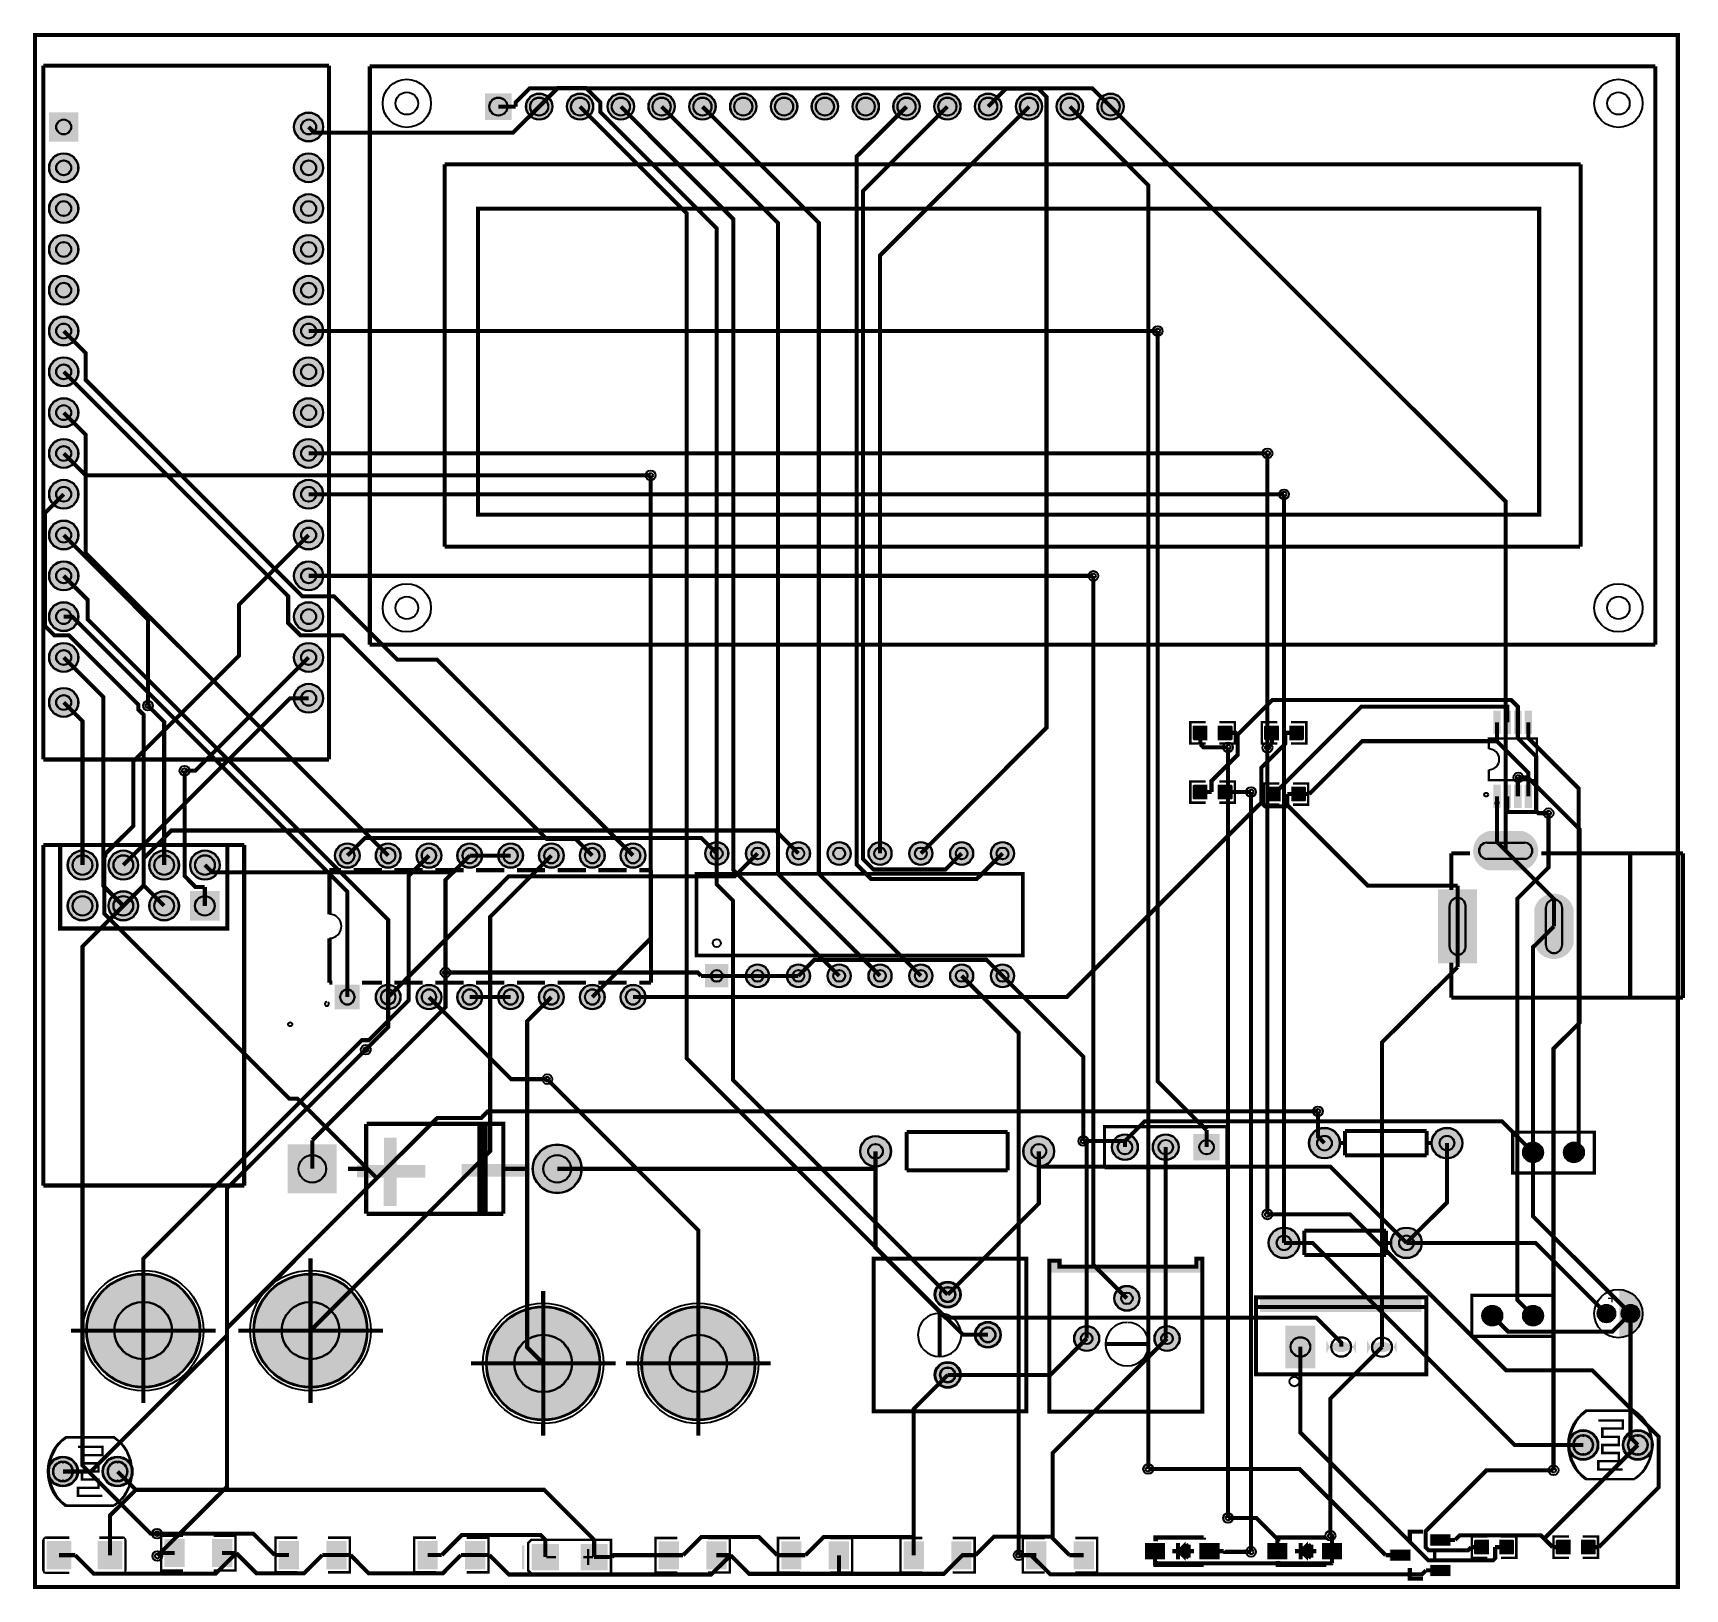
# Model space of a CAD drawing. Header units: millimetres. Extents: x 7 to 110, y 7 to 103.
import ezdxf

# ---------------------------------------------------------------- set-up
doc = ezdxf.new("R2010")
doc.units = ezdxf.units.MM
for name, color, linetype, true_color in [('BoardOutLine', 7, 'Continuous', 0xff00ff), ('BottomLayer', 7, 'Continuous', 0x0000ff), ('BottomSolderMaskLayer', 7, 'Continuous', 0xaa00ff), ('Document', 7, 'Continuous', 0xffffff), ('Hole', 7, 'Continuous', 0x222222), ('Multi-Layer', 7, 'Continuous', 0xc0c0c0), ('TopLayer', 7, 'Continuous', 0xff0000), ('TopPasteMaskLayer', 7, 'Continuous', 0x808080), ('TopSilkLayer', 7, 'Continuous', 0xffcc00), ('TopSolderMaskLayer', 7, 'Continuous', 0x800080)]:
    doc.layers.add(name, color=color, linetype=linetype, true_color=true_color)

msp = doc.modelspace()

# ---------------------------------------------------------------- hatches: boundary and pattern name
at = {"layer": 'BottomSolderMaskLayer'}
for points in [[(34.86, 99.62), (36.51, 99.62), (36.51, 97.97), (34.86, 97.97)], [(37.4, 98.8, 1), (39.05, 98.8, 1)], [(39.94, 98.8, 1), (41.59, 98.8, 1)], [(42.48, 98.8, 1), (44.13, 98.8, 1)], [(45.02, 98.8, 1), (46.67, 98.8, 1)], [(47.56, 98.8, 1), (49.21, 98.8, 1)], [(50.1, 98.8, 1), (51.75, 98.8, 1)], [(52.64, 98.8, 1), (54.29, 98.8, 1)], [(55.18, 98.8, 1), (56.83, 98.8, 1)], [(57.72, 98.8, 1), (59.37, 98.8, 1)], [(60.26, 98.8, 1), (61.91, 98.8, 1)], [(62.8, 98.8, 1), (64.45, 98.8, 1)], [(65.34, 98.8, 1), (66.99, 98.8, 1)], [(67.88, 98.8, 1), (69.53, 98.8, 1)], [(70.42, 98.8, 1), (72.07, 98.8, 1)], [(72.96, 98.8, 1), (74.61, 98.8, 1)], [(9.55, 98.44), (9.55, 96.61), (7.72, 96.61), (7.72, 98.44)], [(22.96, 97.53, 1), (24.79, 97.53, 1)], [(7.72, 94.99, 1), (9.55, 94.99, 1)], [(22.96, 94.99, 1), (24.79, 94.99, 1)], [(7.72, 92.45, 1), (9.55, 92.45, 1)], [(22.96, 92.45, 1), (24.79, 92.45, 1)], [(7.72, 89.91, 1), (9.55, 89.91, 1)], [(22.96, 89.91, 1), (24.79, 89.91, 1)], [(7.72, 87.37, 1), (9.55, 87.37, 1)], [(22.96, 87.37, 1), (24.79, 87.37, 1)], [(7.72, 84.83, 1), (9.55, 84.83, 1)], [(22.96, 84.83, 1), (24.79, 84.83, 1)], [(7.72, 82.29, 1), (9.55, 82.29, 1)], [(22.96, 82.29, 1), (24.79, 82.29, 1)], [(7.72, 79.75, 1), (9.55, 79.75, 1)], [(22.96, 79.75, 1), (24.79, 79.75, 1)], [(7.72, 77.21, 1), (9.55, 77.21, 1)], [(22.96, 77.21, 1), (24.79, 77.21, 1)], [(7.72, 74.67, 1), (9.55, 74.67, 1)], [(22.96, 74.67, 1), (24.79, 74.67, 1)], [(7.72, 72.13, 1), (9.55, 72.13, 1)], [(22.96, 72.13, 1), (24.79, 72.13, 1)], [(7.72, 69.59, 1), (9.55, 69.59, 1)], [(22.96, 69.59, 1), (24.79, 69.59, 1)], [(7.72, 67.05, 1), (9.55, 67.05, 1)], [(22.96, 67.05, 1), (24.79, 67.05, 1)], [(7.72, 64.51, 1), (9.55, 64.51, 1)], [(22.96, 64.51, 1), (24.79, 64.51, 1)], [(22.96, 61.97, 1), (24.79, 61.97, 1)], [(7.72, 61.71, 1), (9.55, 61.71, 1)], [(99.44, 53.7, -0.785398), (99.44, 51.25), (97.31, 51.25, -0.785398), (97.31, 53.7)], [(8.88, 51.59, 1), (10.73, 51.59, 1)], [(11.42, 51.59, 1), (13.27, 51.59, 1)], [(13.96, 51.59, 1), (15.81, 51.59, 1)], [(16.5, 51.59, 1), (18.35, 51.59, 1)], [(25.51, 52.18, 1), (27.06, 52.18, 1)], [(28.05, 52.18, 1), (29.6, 52.18, 1)], [(30.59, 52.18, 1), (32.14, 52.18, 1)], [(33.13, 52.18, 1), (34.68, 52.18, 1)], [(35.67, 52.18, 1), (37.22, 52.18, 1)], [(38.21, 52.18, 1), (39.76, 52.18, 1)], [(40.75, 52.18, 1), (42.3, 52.18, 1)], [(43.29, 52.18, 1), (44.84, 52.18, 1)], [(48.55, 52.31, 1), (50, 52.31, 1)], [(51.09, 52.31, 1), (52.54, 52.31, 1)], [(53.63, 52.31, 1), (55.08, 52.31, 1)], [(56.17, 52.31, 1), (57.62, 52.31, 1)], [(58.71, 52.31, 1), (60.16, 52.31, 1)], [(61.25, 52.31, 1), (62.7, 52.31, 1)], [(63.79, 52.31, 1), (65.24, 52.31, 1)], [(66.33, 52.31, 1), (67.78, 52.31, 1)], [(8.88, 49.05, 1), (10.73, 49.05, 1)], [(11.42, 49.05, 1), (13.27, 49.05, 1)], [(13.96, 49.05, 1), (15.81, 49.05, 1)], [(18.35, 49.98), (16.5, 49.98), (16.5, 48.13), (18.35, 48.13)], [(96.59, 50.07), (96.59, 45.48), (94.16, 45.48), (94.16, 50.07)], [(102.6, 46.7, -0.785398), (100.15, 46.7), (100.15, 48.85, -0.785398), (102.6, 48.85)], [(48.55, 45.42), (50, 45.42), (50, 43.97), (48.55, 43.97)], [(51.09, 44.69, 1), (52.54, 44.69, 1)], [(53.63, 44.69, 1), (55.08, 44.69, 1)], [(56.17, 44.69, 1), (57.62, 44.69, 1)], [(58.71, 44.69, 1), (60.16, 44.69, 1)], [(61.25, 44.69, 1), (62.7, 44.69, 1)], [(63.79, 44.69, 1), (65.24, 44.69, 1)], [(66.33, 44.69, 1), (67.78, 44.69, 1)], [(25.51, 42.6), (25.51, 44.15), (27.06, 44.15), (27.06, 42.6)], [(28.05, 43.37, 1), (29.6, 43.37, 1)], [(30.59, 43.37, 1), (32.14, 43.37, 1)], [(33.13, 43.37, 1), (34.68, 43.37, 1)], [(35.67, 43.37, 1), (37.22, 43.37, 1)], [(38.21, 43.37, 1), (39.76, 43.37, 1)], [(40.75, 43.37, 1), (42.3, 43.37, 1)], [(43.29, 43.37, 1), (44.84, 43.37, 1)], [(86.13, 34.28, 1), (88.06, 34.28, 1)], [(93.75, 34.28, 1), (95.68, 34.28, 1)], [(25.63, 31.15), (22.58, 31.15), (22.58, 34.21), (25.63, 34.21)], [(37.82, 32.68, 1), (40.87, 32.68, 1)], [(58.19, 33.77, 1), (60.12, 33.77, 1)], [(68.35, 33.77, 1), (70.28, 33.77, 1)], [(73.86, 34.03, 1), (75.49, 34.03, 1)], [(76.4, 34.03, 1), (78.03, 34.03, 1)], [(80.57, 33.21), (78.94, 33.21), (78.94, 34.84), (80.57, 34.84)], [(99.46, 33.7, 1), (100.7, 33.7, 1)], [(102, 33.7, 1), (103.24, 33.7, 1)], [(83.62, 28.07, 1), (85.55, 28.07, 1)], [(91.24, 28.07, 1), (93.17, 28.07, 1)], [(10.04, 22.61, 1), (17.14, 22.61, 1)], [(20.45, 22.61, 1), (27.55, 22.61, 1)], [(62.83, 24.85, 1), (64.46, 24.85, 1)], [(74.02, 24.62, 1), (75.59, 24.62, 1)], [(34.93, 20.57, 1), (42.03, 20.57, 1)], [(44.58, 20.57, 1), (51.68, 20.57, 1)], [(96.92, 23.54, 1), (98.16, 23.54, 1)], [(99.46, 23.54, 1), (100.7, 23.54, 1)], [(104.08, 23.67, 1), (105.19, 23.67, 1)], [(105.59, 23.67, 1), (106.69, 23.67, 1)], [(65.33, 22.35, 1), (66.96, 22.35, 1)], [(71.52, 22.12, 1), (73.09, 22.12, 1)], [(76.52, 22.12, 1), (78.09, 22.12, 1)], [(84.67, 22.92), (86.52, 22.92), (86.52, 20.27), (84.67, 20.27)], [(89.06, 22, -0.785398), (87.21, 22), (87.21, 21.19, -0.785398), (89.06, 21.19)], [(91.6, 21.99, -0.785398), (89.75, 21.99), (89.75, 21.18, -0.785398), (91.6, 21.18)], [(62.83, 19.85, 1), (64.46, 19.85, 1)], [(102.26, 15.49, 1), (104.14, 15.49, 1)], [(105.66, 15.49, 1), (107.54, 15.49, 1)], [(7.65, 13.84, 1), (9.53, 13.84, 1)], [(11.05, 13.84, 1), (12.93, 13.84, 1)]]:
    msp.add_hatch(color=256, dxfattribs=at).paths.add_polyline_path(points)
at = {"layer": 'Document'}
for points in [[(28.55, 30.37), (29.33, 30.37), (29.35, 30.39), (29.35, 34.59), (29.33, 34.61), (28.59, 34.61), (28.57, 34.59), (28.57, 34.17)], [(31.14, 32.12), (31.14, 32.9), (31.12, 32.92), (26.92, 32.92), (26.9, 32.9), (26.9, 32.16), (26.92, 32.14), (27.34, 32.14)], [(37.64, 32.18), (37.64, 32.96), (37.62, 32.98), (33.42, 32.98), (33.4, 32.96), (33.4, 32.22), (33.42, 32.2), (33.84, 32.2)], [(69.98, 26.97), (70.49, 26.97), (70.49, 26.59), (70.61, 26.46), (78.99, 26.46), (79.12, 26.59), (79.12, 27.09), (79.5, 27.09), (79.5, 26.21), (69.98, 26.21)], [(83.08, 24.6), (83.08, 23.76), (93.13, 23.76), (93.13, 24.6)], [(77.85, 8.88), (77.85, 8.88), (78.45, 8.28), (78.45, 9.48)], [(79.77, 8.54), (79.77, 9.38), (79.98, 9.38), (79.98, 8.54)], [(85.47, 8.88), (85.47, 8.88), (86.07, 8.28), (86.07, 9.48)], [(87.39, 8.54), (87.39, 9.38), (87.6, 9.38), (87.6, 8.54)], [(38.68, 8.43), (38.68, 8.58), (39.28, 8.58), (39.28, 8.43)], [(41.58, 8.43), (41.58, 8.58), (40.98, 8.58), (40.98, 8.43)], [(41.36, 8.01), (41.36, 9.01), (41.21, 9.01), (41.21, 8.01)], [(76.2, 9), (77.05, 9), (77.05, 8.8), (76.2, 8.8)], [(79.44, 9.09), (80.28, 9.09), (80.28, 8.88), (79.44, 8.88)], [(83.82, 9), (84.67, 9), (84.67, 8.8), (83.82, 8.8)], [(87.06, 9.09), (87.9, 9.09), (87.9, 8.88), (87.06, 8.88)]]:
    msp.add_hatch(color=256, dxfattribs=at).paths.add_polyline_path(points)
at = {"layer": 'Multi-Layer'}
for points in [[(34.89, 99.6), (36.49, 99.6), (36.49, 98), (34.89, 98)], [(37.43, 98.8, 1), (39.03, 98.8, 1)], [(39.97, 98.8, 1), (41.57, 98.8, 1)], [(42.51, 98.8, 1), (44.11, 98.8, 1)], [(45.05, 98.8, 1), (46.65, 98.8, 1)], [(47.59, 98.8, 1), (49.19, 98.8, 1)], [(50.13, 98.8, 1), (51.73, 98.8, 1)], [(52.67, 98.8, 1), (54.27, 98.8, 1)], [(55.21, 98.8, 1), (56.81, 98.8, 1)], [(57.75, 98.8, 1), (59.35, 98.8, 1)], [(60.29, 98.8, 1), (61.89, 98.8, 1)], [(62.83, 98.8, 1), (64.43, 98.8, 1)], [(65.37, 98.8, 1), (66.97, 98.8, 1)], [(67.91, 98.8, 1), (69.51, 98.8, 1)], [(70.45, 98.8, 1), (72.05, 98.8, 1)], [(72.99, 98.8, 1), (74.59, 98.8, 1)], [(9.53, 98.42), (9.53, 96.64), (7.75, 96.64), (7.75, 98.42)], [(22.99, 97.53, 1), (24.77, 97.53, 1)], [(7.75, 94.99, 1), (9.53, 94.99, 1)], [(22.99, 94.99, 1), (24.77, 94.99, 1)], [(7.75, 92.45, 1), (9.53, 92.45, 1)], [(22.99, 92.45, 1), (24.77, 92.45, 1)], [(7.75, 89.91, 1), (9.53, 89.91, 1)], [(22.99, 89.91, 1), (24.77, 89.91, 1)], [(7.75, 87.37, 1), (9.53, 87.37, 1)], [(22.99, 87.37, 1), (24.77, 87.37, 1)], [(7.75, 84.83, 1), (9.53, 84.83, 1)], [(22.99, 84.83, 1), (24.77, 84.83, 1)], [(7.75, 82.29, 1), (9.53, 82.29, 1)], [(22.99, 82.29, 1), (24.77, 82.29, 1)], [(7.75, 79.75, 1), (9.53, 79.75, 1)], [(22.99, 79.75, 1), (24.77, 79.75, 1)], [(7.75, 77.21, 1), (9.53, 77.21, 1)], [(22.99, 77.21, 1), (24.77, 77.21, 1)], [(7.75, 74.67, 1), (9.53, 74.67, 1)], [(22.99, 74.67, 1), (24.77, 74.67, 1)], [(7.75, 72.13, 1), (9.53, 72.13, 1)], [(22.99, 72.13, 1), (24.77, 72.13, 1)], [(7.75, 69.59, 1), (9.53, 69.59, 1)], [(22.99, 69.59, 1), (24.77, 69.59, 1)], [(7.75, 67.05, 1), (9.53, 67.05, 1)], [(22.99, 67.05, 1), (24.77, 67.05, 1)], [(7.75, 64.51, 1), (9.53, 64.51, 1)], [(22.99, 64.51, 1), (24.77, 64.51, 1)], [(22.99, 61.97, 1), (24.77, 61.97, 1)], [(7.75, 61.71, 1), (9.53, 61.71, 1)], [(99.43, 53.68, -0.785398), (99.43, 51.28), (97.33, 51.28, -0.785398), (97.33, 53.68)], [(8.91, 51.59, 1), (10.71, 51.59, 1)], [(11.45, 51.59, 1), (13.25, 51.59, 1)], [(13.99, 51.59, 1), (15.79, 51.59, 1)], [(16.53, 51.59, 1), (18.33, 51.59, 1)], [(25.54, 52.18, 1), (27.04, 52.18, 1)], [(28.08, 52.18, 1), (29.58, 52.18, 1)], [(30.62, 52.18, 1), (32.12, 52.18, 1)], [(33.16, 52.18, 1), (34.66, 52.18, 1)], [(35.7, 52.18, 1), (37.2, 52.18, 1)], [(38.24, 52.18, 1), (39.74, 52.18, 1)], [(40.78, 52.18, 1), (42.28, 52.18, 1)], [(43.32, 52.18, 1), (44.82, 52.18, 1)], [(48.58, 52.31, 1), (49.97, 52.31, 1)], [(51.12, 52.31, 1), (52.51, 52.31, 1)], [(53.66, 52.31, 1), (55.05, 52.31, 1)], [(56.2, 52.31, 1), (57.59, 52.31, 1)], [(58.74, 52.31, 1), (60.13, 52.31, 1)], [(61.28, 52.31, 1), (62.67, 52.31, 1)], [(63.82, 52.31, 1), (65.21, 52.31, 1)], [(66.36, 52.31, 1), (67.75, 52.31, 1)], [(8.91, 49.05, 1), (10.71, 49.05, 1)], [(11.45, 49.05, 1), (13.25, 49.05, 1)], [(13.99, 49.05, 1), (15.79, 49.05, 1)], [(18.32, 49.95), (16.52, 49.95), (16.52, 48.15), (18.32, 48.15)], [(96.58, 50.02), (96.58, 45.52), (94.18, 45.52), (94.18, 50.02)], [(102.58, 46.72, -0.785398), (100.18, 46.72), (100.18, 48.82, -0.785398), (102.58, 48.82)], [(48.58, 45.39), (49.97, 45.39), (49.97, 44), (48.58, 44)], [(51.12, 44.69, 1), (52.51, 44.69, 1)], [(53.66, 44.69, 1), (55.05, 44.69, 1)], [(56.2, 44.69, 1), (57.59, 44.69, 1)], [(58.74, 44.69, 1), (60.13, 44.69, 1)], [(61.28, 44.69, 1), (62.67, 44.69, 1)], [(63.82, 44.69, 1), (65.21, 44.69, 1)], [(66.36, 44.69, 1), (67.75, 44.69, 1)], [(25.54, 42.62), (25.54, 44.12), (27.04, 44.12), (27.04, 42.62)], [(28.08, 43.37, 1), (29.58, 43.37, 1)], [(30.62, 43.37, 1), (32.12, 43.37, 1)], [(33.16, 43.37, 1), (34.66, 43.37, 1)], [(35.7, 43.37, 1), (37.2, 43.37, 1)], [(38.24, 43.37, 1), (39.74, 43.37, 1)], [(40.78, 43.37, 1), (42.28, 43.37, 1)], [(43.32, 43.37, 1), (44.82, 43.37, 1)], [(86.16, 34.28, 1), (88.04, 34.28, 1)], [(93.78, 34.28, 1), (95.66, 34.28, 1)], [(25.61, 31.18), (22.61, 31.18), (22.61, 34.18), (25.61, 34.18)], [(37.85, 32.68, 1), (40.85, 32.68, 1)], [(58.22, 33.77, 1), (60.1, 33.77, 1)], [(68.38, 33.77, 1), (70.26, 33.77, 1)], [(73.89, 34.03, 1), (75.46, 34.03, 1)], [(76.43, 34.03, 1), (78, 34.03, 1)], [(80.54, 33.24), (78.97, 33.24), (78.97, 34.81), (80.54, 34.81)], [(99.48, 33.7, 1), (100.68, 33.7, 1)], [(102.02, 33.7, 1), (103.22, 33.7, 1)], [(83.64, 28.07, 1), (85.52, 28.07, 1)], [(91.26, 28.07, 1), (93.14, 28.07, 1)], [(10.09, 22.61, 1), (17.09, 22.61, 1)], [(20.5, 22.61, 1), (27.5, 22.61, 1)], [(62.89, 24.85, 1), (64.41, 24.85, 1)], [(74.04, 24.62, 1), (75.57, 24.62, 1)], [(34.98, 20.57, 1), (41.98, 20.57, 1)], [(44.63, 20.57, 1), (51.63, 20.57, 1)], [(96.94, 23.54, 1), (98.14, 23.54, 1)], [(99.48, 23.54, 1), (100.68, 23.54, 1)], [(104.14, 23.67, 1), (105.14, 23.67, 1)], [(105.64, 23.67, 1), (106.64, 23.67, 1)], [(65.39, 22.35, 1), (66.91, 22.35, 1)], [(71.54, 22.12, 1), (73.07, 22.12, 1)], [(76.54, 22.12, 1), (78.07, 22.12, 1)], [(84.7, 22.89), (86.5, 22.89), (86.5, 20.29), (84.7, 20.29)], [(89.04, 21.99, -0.785398), (87.24, 21.99), (87.24, 21.19, -0.785398), (89.04, 21.19)], [(91.58, 21.99, -0.785398), (89.78, 21.99), (89.78, 21.19, -0.785398), (91.58, 21.19)], [(62.89, 19.85, 1), (64.41, 19.85, 1)], [(102.31, 15.49, 1), (104.09, 15.49, 1)], [(105.71, 15.49, 1), (107.49, 15.49, 1)], [(7.7, 13.84, 1), (9.48, 13.84, 1)], [(11.1, 13.84, 1), (12.88, 13.84, 1)]]:
    msp.add_hatch(color=256, dxfattribs=at).paths.add_polyline_path(points)
at = {"layer": 'TopLayer'}
for points in [[(97.63, 61.16), (98.03, 61.16), (98.03, 59.77), (97.63, 59.77)], [(98.28, 61.16), (98.68, 61.16), (98.68, 59.77), (98.28, 59.77)], [(98.93, 61.16), (99.33, 61.16), (99.33, 59.77), (98.93, 59.77)], [(99.58, 61.16), (99.98, 61.16), (99.98, 59.77), (99.58, 59.77)], [(79.79, 59.39), (79.79, 60.25), (78.98, 60.25), (78.98, 59.39)], [(80.49, 59.39), (80.49, 60.25), (81.29, 60.25), (81.29, 59.39)], [(84.23, 59.39), (84.23, 60.25), (83.43, 60.25), (83.43, 59.39)], [(84.93, 59.39), (84.93, 60.25), (85.74, 60.25), (85.74, 59.39)], [(79.79, 55.7), (79.79, 56.57), (78.98, 56.57), (78.98, 55.7)], [(80.49, 55.7), (80.49, 56.57), (81.29, 56.57), (81.29, 55.7)], [(97.63, 56.56), (98.03, 56.56), (98.03, 55.17), (97.63, 55.17)], [(98.28, 56.56), (98.68, 56.56), (98.68, 55.17), (98.28, 55.17)], [(98.93, 56.56), (99.33, 56.56), (99.33, 55.17), (98.93, 55.17)], [(99.58, 56.56), (99.98, 56.56), (99.98, 55.17), (99.58, 55.17)], [(84.36, 55.58), (84.36, 56.44), (83.55, 56.44), (83.55, 55.58)], [(85.06, 55.58), (85.06, 56.44), (85.87, 56.44), (85.87, 55.58)], [(9.08, 7.76), (9.08, 9.49), (7.59, 9.49), (7.59, 7.76)], [(10.78, 7.76), (10.78, 9.49), (12.26, 9.49), (12.26, 7.76)], [(16.14, 7.91), (16.14, 9.61), (14.94, 9.61), (14.94, 7.91)], [(17.89, 7.91), (17.89, 9.61), (19.1, 9.61), (19.1, 7.91)], [(23.26, 7.79), (23.26, 9.49), (22.05, 9.49), (22.05, 7.79)], [(25.01, 7.79), (25.01, 9.49), (26.21, 9.49), (26.21, 7.79)], [(31.89, 7.79), (31.89, 9.49), (30.68, 9.49), (30.68, 7.79)], [(33.64, 7.79), (33.64, 9.49), (34.85, 9.49), (34.85, 7.79)], [(37.8, 9.31), (39.43, 9.31), (39.43, 7.71), (37.8, 7.71)], [(40.83, 9.31), (42.47, 9.31), (42.47, 7.71), (40.83, 7.71)], [(46.9, 7.78), (46.9, 9.48), (45.69, 9.48), (45.69, 7.78)], [(48.65, 7.78), (48.65, 9.48), (49.86, 9.48), (49.86, 7.78)], [(54.52, 7.78), (54.52, 9.48), (53.31, 9.48), (53.31, 7.78)], [(56.27, 7.78), (56.27, 9.48), (57.48, 9.48), (57.48, 7.78)], [(62.14, 7.78), (62.14, 9.48), (60.93, 9.48), (60.93, 7.78)], [(63.89, 7.78), (63.89, 9.48), (65.1, 9.48), (65.1, 7.78)], [(69.76, 7.78), (69.76, 9.48), (68.55, 9.48), (68.55, 7.78)], [(71.51, 7.78), (71.51, 9.48), (72.72, 9.48), (72.72, 7.78)], [(75.95, 9.35), (77.15, 9.35), (77.15, 8.4), (75.95, 8.4)], [(79.35, 9.35), (80.55, 9.35), (80.55, 8.4), (79.35, 8.4)], [(83.57, 9.35), (84.77, 9.35), (84.77, 8.4), (83.57, 8.4)], [(86.97, 9.35), (88.17, 9.35), (88.17, 8.4), (86.97, 8.4)], [(94.94, 9.93), (94.94, 9.23), (93.69, 9.23), (93.69, 9.93)], [(97.3, 8.7), (97.3, 9.57), (96.49, 9.57), (96.49, 8.7)], [(98, 8.7), (98, 9.57), (98.81, 9.57), (98.81, 8.7)], [(102.38, 8.7), (102.38, 9.57), (101.57, 9.57), (101.57, 8.7)], [(103.08, 8.7), (103.08, 9.57), (103.89, 9.57), (103.89, 8.7)], [(92.44, 8.98), (92.44, 8.28), (91.19, 8.28), (91.19, 8.98)], [(94.94, 8.03), (94.94, 7.33), (93.69, 7.33), (93.69, 8.03)]]:
    msp.add_hatch(color=256, dxfattribs=at).paths.add_polyline_path(points)
at = {"layer": 'TopPasteMaskLayer'}
for points in [[(97.63, 61.16), (98.03, 61.16), (98.03, 59.77), (97.63, 59.77)], [(98.28, 61.16), (98.68, 61.16), (98.68, 59.77), (98.28, 59.77)], [(98.93, 61.16), (99.33, 61.16), (99.33, 59.77), (98.93, 59.77)], [(99.58, 61.16), (99.98, 61.16), (99.98, 59.77), (99.58, 59.77)], [(78.94, 59.37), (79.74, 59.37), (79.79, 59.42), (79.79, 59.65), (79.42, 59.65), (79.42, 59.98), (79.79, 59.98), (79.79, 60.22), (79.74, 60.27), (78.94, 60.27), (78.89, 60.22), (78.89, 59.42)], [(81.33, 60.27), (80.53, 60.27), (80.48, 60.22), (80.48, 59.99), (80.85, 59.99), (80.85, 59.66), (80.48, 59.66), (80.48, 59.42), (80.53, 59.37), (81.33, 59.37), (81.38, 59.42), (81.38, 60.22)], [(83.39, 59.37), (84.19, 59.37), (84.24, 59.42), (84.24, 59.65), (83.87, 59.65), (83.87, 59.98), (84.24, 59.98), (84.24, 60.22), (84.19, 60.27), (83.39, 60.27), (83.34, 60.22), (83.34, 59.42)], [(85.78, 60.27), (84.98, 60.27), (84.93, 60.22), (84.93, 59.99), (85.3, 59.99), (85.3, 59.66), (84.93, 59.66), (84.93, 59.42), (84.98, 59.37), (85.78, 59.37), (85.83, 59.42), (85.83, 60.22)], [(78.94, 55.68), (79.74, 55.68), (79.79, 55.73), (79.79, 55.96), (79.42, 55.96), (79.42, 56.29), (79.79, 56.29), (79.79, 56.53), (79.74, 56.58), (78.94, 56.58), (78.89, 56.53), (78.89, 55.73)], [(81.33, 56.58), (80.53, 56.58), (80.48, 56.53), (80.48, 56.31), (80.85, 56.31), (80.85, 55.98), (80.48, 55.98), (80.48, 55.73), (80.53, 55.68), (81.33, 55.68), (81.38, 55.73), (81.38, 56.53)], [(97.63, 56.56), (98.03, 56.56), (98.03, 55.17), (97.63, 55.17)], [(98.28, 56.56), (98.68, 56.56), (98.68, 55.17), (98.28, 55.17)], [(98.93, 56.56), (99.33, 56.56), (99.33, 55.17), (98.93, 55.17)], [(99.58, 56.56), (99.98, 56.56), (99.98, 55.17), (99.58, 55.17)], [(83.51, 55.56), (84.31, 55.56), (84.36, 55.61), (84.36, 55.84), (83.99, 55.84), (83.99, 56.17), (84.36, 56.17), (84.36, 56.41), (84.31, 56.46), (83.51, 56.46), (83.46, 56.41), (83.46, 55.61)], [(85.9, 56.46), (85.1, 56.46), (85.05, 56.41), (85.05, 56.18), (85.42, 56.18), (85.42, 55.85), (85.05, 55.85), (85.05, 55.61), (85.1, 55.56), (85.9, 55.56), (85.95, 55.61), (85.95, 56.41)], [(9.08, 7.86), (9.08, 8.23), (8.98, 8.33), (8.67, 8.33), (8.57, 8.43), (8.57, 8.82), (8.67, 8.92), (8.98, 8.92), (9.08, 9.02), (9.08, 9.39), (8.98, 9.49), (7.69, 9.49), (7.59, 9.39), (7.59, 7.86), (7.69, 7.76), (8.98, 7.76)], [(10.78, 7.86), (10.78, 8.23), (10.88, 8.33), (11.18, 8.33), (11.28, 8.43), (11.28, 8.82), (11.18, 8.92), (10.88, 8.92), (10.78, 9.02), (10.78, 9.39), (10.88, 9.49), (12.16, 9.49), (12.26, 9.39), (12.26, 7.86), (12.16, 7.76), (10.88, 7.76)], [(16.14, 8.01), (16.14, 8.37), (16.04, 8.47), (15.83, 8.47), (15.73, 8.57), (15.73, 8.95), (15.83, 9.05), (16.04, 9.05), (16.14, 9.15), (16.14, 9.51), (16.04, 9.61), (15.04, 9.61), (14.94, 9.51), (14.94, 8.01), (15.04, 7.91), (16.04, 7.91)], [(17.89, 8.01), (17.89, 8.37), (17.99, 8.47), (18.2, 8.47), (18.3, 8.57), (18.3, 8.95), (18.2, 9.05), (17.99, 9.05), (17.89, 9.15), (17.89, 9.51), (17.99, 9.61), (19, 9.61), (19.1, 9.51), (19.1, 8.01), (19, 7.91), (17.99, 7.91)], [(23.26, 7.89), (23.26, 8.25), (23.16, 8.35), (22.94, 8.35), (22.84, 8.45), (22.84, 8.83), (22.94, 8.93), (23.16, 8.93), (23.26, 9.03), (23.26, 9.39), (23.16, 9.49), (22.15, 9.49), (22.05, 9.39), (22.05, 7.89), (22.15, 7.79), (23.16, 7.79)], [(25.01, 7.89), (25.01, 8.25), (25.11, 8.35), (25.32, 8.35), (25.42, 8.45), (25.42, 8.83), (25.32, 8.93), (25.11, 8.93), (25.01, 9.03), (25.01, 9.39), (25.11, 9.49), (26.11, 9.49), (26.21, 9.39), (26.21, 7.89), (26.11, 7.79), (25.11, 7.79)], [(31.89, 7.89), (31.89, 8.25), (31.79, 8.35), (31.58, 8.35), (31.48, 8.45), (31.48, 8.83), (31.58, 8.93), (31.79, 8.93), (31.89, 9.03), (31.89, 9.39), (31.79, 9.49), (30.78, 9.49), (30.68, 9.39), (30.68, 7.89), (30.78, 7.79), (31.79, 7.79)], [(33.64, 7.89), (33.64, 8.25), (33.74, 8.35), (33.95, 8.35), (34.05, 8.45), (34.05, 8.83), (33.95, 8.93), (33.74, 8.93), (33.64, 9.03), (33.64, 9.39), (33.74, 9.49), (34.75, 9.49), (34.85, 9.39), (34.85, 7.89), (34.75, 7.79), (33.74, 7.79)], [(39.43, 7.81), (39.43, 8.18), (39.33, 8.28), (38.98, 8.28), (38.88, 8.38), (38.88, 8.64), (38.98, 8.74), (39.33, 8.74), (39.43, 8.84), (39.43, 9.21), (39.33, 9.31), (37.9, 9.31), (37.8, 9.21), (37.8, 7.81), (37.9, 7.71), (39.33, 7.71)], [(40.83, 9.21), (40.83, 8.84), (40.93, 8.74), (41.29, 8.74), (41.39, 8.64), (41.39, 8.38), (41.29, 8.28), (40.93, 8.28), (40.83, 8.18), (40.83, 7.81), (40.93, 7.71), (42.37, 7.71), (42.47, 7.81), (42.47, 9.21), (42.37, 9.31), (40.93, 9.31)], [(46.9, 7.88), (46.9, 8.24), (46.8, 8.34), (46.59, 8.34), (46.49, 8.44), (46.49, 8.82), (46.59, 8.92), (46.8, 8.92), (46.9, 9.02), (46.9, 9.38), (46.8, 9.48), (45.79, 9.48), (45.69, 9.38), (45.69, 7.88), (45.79, 7.78), (46.8, 7.78)], [(48.65, 7.88), (48.65, 8.24), (48.75, 8.34), (48.96, 8.34), (49.06, 8.44), (49.06, 8.82), (48.96, 8.92), (48.75, 8.92), (48.65, 9.02), (48.65, 9.38), (48.75, 9.48), (49.76, 9.48), (49.86, 9.38), (49.86, 7.88), (49.76, 7.78), (48.75, 7.78)], [(54.52, 7.88), (54.52, 8.24), (54.42, 8.34), (54.21, 8.34), (54.11, 8.44), (54.11, 8.82), (54.21, 8.92), (54.42, 8.92), (54.52, 9.02), (54.52, 9.38), (54.42, 9.48), (53.41, 9.48), (53.31, 9.38), (53.31, 7.88), (53.41, 7.78), (54.42, 7.78)], [(56.27, 7.88), (56.27, 8.24), (56.37, 8.34), (56.58, 8.34), (56.68, 8.44), (56.68, 8.82), (56.58, 8.92), (56.37, 8.92), (56.27, 9.02), (56.27, 9.38), (56.37, 9.48), (57.38, 9.48), (57.48, 9.38), (57.48, 7.88), (57.38, 7.78), (56.37, 7.78)], [(62.14, 7.88), (62.14, 8.24), (62.04, 8.34), (61.83, 8.34), (61.73, 8.44), (61.73, 8.82), (61.83, 8.92), (62.04, 8.92), (62.14, 9.02), (62.14, 9.38), (62.04, 9.48), (61.03, 9.48), (60.93, 9.38), (60.93, 7.88), (61.03, 7.78), (62.04, 7.78)], [(63.89, 7.88), (63.89, 8.24), (63.99, 8.34), (64.2, 8.34), (64.3, 8.44), (64.3, 8.82), (64.2, 8.92), (63.99, 8.92), (63.89, 9.02), (63.89, 9.38), (63.99, 9.48), (65, 9.48), (65.1, 9.38), (65.1, 7.88), (65, 7.78), (63.99, 7.78)], [(69.76, 7.88), (69.76, 8.24), (69.66, 8.34), (69.45, 8.34), (69.35, 8.44), (69.35, 8.82), (69.45, 8.92), (69.66, 8.92), (69.76, 9.02), (69.76, 9.38), (69.66, 9.48), (68.65, 9.48), (68.55, 9.38), (68.55, 7.88), (68.65, 7.78), (69.66, 7.78)], [(71.51, 7.88), (71.51, 8.24), (71.61, 8.34), (71.82, 8.34), (71.92, 8.44), (71.92, 8.82), (71.82, 8.92), (71.61, 8.92), (71.51, 9.02), (71.51, 9.38), (71.61, 9.48), (72.62, 9.48), (72.72, 9.38), (72.72, 7.88), (72.62, 7.78), (71.61, 7.78)], [(75.95, 9.35), (77.15, 9.35), (77.15, 8.4), (75.95, 8.4)], [(79.35, 9.35), (80.55, 9.35), (80.55, 8.4), (79.35, 8.4)], [(83.57, 9.35), (84.77, 9.35), (84.77, 8.4), (83.57, 8.4)], [(86.97, 9.35), (88.17, 9.35), (88.17, 8.4), (86.97, 8.4)], [(94.94, 9.93), (94.94, 9.23), (93.69, 9.23), (93.69, 9.93)], [(96.46, 8.68), (97.26, 8.68), (97.31, 8.73), (97.31, 8.96), (96.94, 8.96), (96.94, 9.29), (97.31, 9.29), (97.31, 9.53), (97.26, 9.58), (96.46, 9.58), (96.41, 9.53), (96.41, 8.73)], [(98.85, 9.58), (98.05, 9.58), (98, 9.53), (98, 9.31), (98.37, 9.31), (98.37, 8.98), (98, 8.98), (98, 8.73), (98.05, 8.68), (98.85, 8.68), (98.9, 8.73), (98.9, 9.53)], [(101.54, 8.68), (102.34, 8.68), (102.39, 8.73), (102.39, 8.96), (102.02, 8.96), (102.02, 9.29), (102.39, 9.29), (102.39, 9.53), (102.34, 9.58), (101.54, 9.58), (101.49, 9.53), (101.49, 8.73)], [(103.93, 9.58), (103.13, 9.58), (103.08, 9.53), (103.08, 9.31), (103.45, 9.31), (103.45, 8.98), (103.08, 8.98), (103.08, 8.73), (103.13, 8.68), (103.93, 8.68), (103.98, 8.73), (103.98, 9.53)], [(92.44, 8.98), (92.44, 8.28), (91.19, 8.28), (91.19, 8.98)], [(94.94, 8.03), (94.94, 7.33), (93.69, 7.33), (93.69, 8.03)]]:
    msp.add_hatch(color=256, dxfattribs=at).paths.add_polyline_path(points)
at = {"layer": 'TopSilkLayer'}
for points in [[(105.44, 22.17), (105.49, 22.17), (105.55, 22.18), (105.6, 22.19), (105.66, 22.2), (105.71, 22.21), (105.76, 22.23), (105.82, 22.24), (105.87, 22.26), (105.92, 22.28), (105.97, 22.31), (106.02, 22.33), (106.07, 22.36), (106.12, 22.39), (106.17, 22.42), (106.21, 22.45), (106.26, 22.48), (106.3, 22.52), (106.34, 22.55), (106.38, 22.59), (106.42, 22.63), (106.46, 22.67), (106.5, 22.71), (106.53, 22.76), (106.56, 22.8), (106.59, 22.85), (106.62, 22.9), (106.65, 22.95), (106.68, 22.99), (106.7, 23.04), (106.72, 23.1), (106.74, 23.15), (106.76, 23.2), (106.78, 23.25), (106.79, 23.31), (106.81, 23.36), (106.82, 23.42), (106.82, 23.47), (106.83, 23.53), (106.83, 23.58), (106.84, 23.64), (106.84, 23.69), (106.83, 23.75), (106.83, 23.81), (106.82, 23.86), (106.82, 23.92), (106.81, 23.97), (106.79, 24.03), (106.78, 24.08), (106.76, 24.13), (106.74, 24.19), (106.72, 24.24), (106.7, 24.29), (106.68, 24.34), (106.65, 24.39), (106.62, 24.44), (106.59, 24.48), (106.56, 24.53), (106.53, 24.58), (106.5, 24.62), (106.46, 24.66), (106.42, 24.7), (106.38, 24.74), (106.34, 24.78), (106.3, 24.82), (106.26, 24.85), (106.21, 24.89), (106.17, 24.92), (106.12, 24.95), (106.07, 24.98), (106.02, 25), (105.97, 25.03), (105.92, 25.05), (105.87, 25.07), (105.82, 25.09), (105.76, 25.11), (105.71, 25.12), (105.66, 25.14), (105.6, 25.15), (105.55, 25.16), (105.49, 25.16), (105.44, 25.17)], [(76.74, 9.86), (76.74, 9.49), (76.44, 9.49), (76.44, 9.86)], [(78.65, 8.47), (78.65, 9.29), (78.07, 8.88)], [(84.36, 9.86), (84.36, 9.49), (84.06, 9.49), (84.06, 9.86)], [(86.27, 8.47), (86.27, 9.29), (85.69, 8.88)], [(37.3, 7.75), (37.3, 9.25), (37.15, 9.25), (37.15, 7.75)], [(76.74, 7.9), (76.74, 8.27), (76.44, 8.27), (76.44, 7.9)], [(84.36, 7.9), (84.36, 8.27), (84.06, 8.27), (84.06, 7.9)]]:
    msp.add_hatch(color=256, dxfattribs=at).paths.add_polyline_path(points)
at = {"layer": 'TopSolderMaskLayer'}
for points in [[(34.86, 99.62), (36.51, 99.62), (36.51, 97.97), (34.86, 97.97)], [(37.4, 98.8, 1), (39.05, 98.8, 1)], [(39.94, 98.8, 1), (41.59, 98.8, 1)], [(42.48, 98.8, 1), (44.13, 98.8, 1)], [(45.02, 98.8, 1), (46.67, 98.8, 1)], [(47.56, 98.8, 1), (49.21, 98.8, 1)], [(50.1, 98.8, 1), (51.75, 98.8, 1)], [(52.64, 98.8, 1), (54.29, 98.8, 1)], [(55.18, 98.8, 1), (56.83, 98.8, 1)], [(57.72, 98.8, 1), (59.37, 98.8, 1)], [(60.26, 98.8, 1), (61.91, 98.8, 1)], [(62.8, 98.8, 1), (64.45, 98.8, 1)], [(65.34, 98.8, 1), (66.99, 98.8, 1)], [(67.88, 98.8, 1), (69.53, 98.8, 1)], [(70.42, 98.8, 1), (72.07, 98.8, 1)], [(72.96, 98.8, 1), (74.61, 98.8, 1)], [(9.55, 98.44), (9.55, 96.61), (7.72, 96.61), (7.72, 98.44)], [(22.96, 97.53, 1), (24.79, 97.53, 1)], [(7.72, 94.99, 1), (9.55, 94.99, 1)], [(22.96, 94.99, 1), (24.79, 94.99, 1)], [(7.72, 92.45, 1), (9.55, 92.45, 1)], [(22.96, 92.45, 1), (24.79, 92.45, 1)], [(7.72, 89.91, 1), (9.55, 89.91, 1)], [(22.96, 89.91, 1), (24.79, 89.91, 1)], [(7.72, 87.37, 1), (9.55, 87.37, 1)], [(22.96, 87.37, 1), (24.79, 87.37, 1)], [(7.72, 84.83, 1), (9.55, 84.83, 1)], [(22.96, 84.83, 1), (24.79, 84.83, 1)], [(7.72, 82.29, 1), (9.55, 82.29, 1)], [(22.96, 82.29, 1), (24.79, 82.29, 1)], [(7.72, 79.75, 1), (9.55, 79.75, 1)], [(22.96, 79.75, 1), (24.79, 79.75, 1)], [(7.72, 77.21, 1), (9.55, 77.21, 1)], [(22.96, 77.21, 1), (24.79, 77.21, 1)], [(7.72, 74.67, 1), (9.55, 74.67, 1)], [(22.96, 74.67, 1), (24.79, 74.67, 1)], [(7.72, 72.13, 1), (9.55, 72.13, 1)], [(22.96, 72.13, 1), (24.79, 72.13, 1)], [(7.72, 69.59, 1), (9.55, 69.59, 1)], [(22.96, 69.59, 1), (24.79, 69.59, 1)], [(7.72, 67.05, 1), (9.55, 67.05, 1)], [(22.96, 67.05, 1), (24.79, 67.05, 1)], [(7.72, 64.51, 1), (9.55, 64.51, 1)], [(22.96, 64.51, 1), (24.79, 64.51, 1)], [(22.96, 61.97, 1), (24.79, 61.97, 1)], [(7.72, 61.71, 1), (9.55, 61.71, 1)], [(97.6, 61.19), (98.06, 61.19), (98.06, 59.74), (97.6, 59.74)], [(98.25, 61.19), (98.71, 61.19), (98.71, 59.74), (98.25, 59.74)], [(98.9, 61.19), (99.36, 61.19), (99.36, 59.74), (98.9, 59.74)], [(99.55, 61.19), (100.01, 61.19), (100.01, 59.74), (99.55, 59.74)], [(79.81, 59.36), (79.81, 60.27), (78.96, 60.27), (78.96, 59.36)], [(80.46, 59.36), (80.46, 60.27), (81.32, 60.27), (81.32, 59.36)], [(84.26, 59.36), (84.26, 60.27), (83.4, 60.27), (83.4, 59.36)], [(84.91, 59.36), (84.91, 60.27), (85.76, 60.27), (85.76, 59.36)], [(79.81, 55.68), (79.81, 56.59), (78.96, 56.59), (78.96, 55.68)], [(80.46, 55.68), (80.46, 56.59), (81.32, 56.59), (81.32, 55.68)], [(97.6, 56.59), (98.06, 56.59), (98.06, 55.14), (97.6, 55.14)], [(98.25, 56.59), (98.71, 56.59), (98.71, 55.14), (98.25, 55.14)], [(98.9, 56.59), (99.36, 56.59), (99.36, 55.14), (98.9, 55.14)], [(99.55, 56.59), (100.01, 56.59), (100.01, 55.14), (99.55, 55.14)], [(84.38, 55.55), (84.38, 56.46), (83.53, 56.46), (83.53, 55.55)], [(85.03, 55.55), (85.03, 56.46), (85.89, 56.46), (85.89, 55.55)], [(99.44, 53.7, -0.785398), (99.44, 51.25), (97.31, 51.25, -0.785398), (97.31, 53.7)], [(8.88, 51.59, 1), (10.73, 51.59, 1)], [(11.42, 51.59, 1), (13.27, 51.59, 1)], [(13.96, 51.59, 1), (15.81, 51.59, 1)], [(16.5, 51.59, 1), (18.35, 51.59, 1)], [(25.51, 52.18, 1), (27.06, 52.18, 1)], [(28.05, 52.18, 1), (29.6, 52.18, 1)], [(30.59, 52.18, 1), (32.14, 52.18, 1)], [(33.13, 52.18, 1), (34.68, 52.18, 1)], [(35.67, 52.18, 1), (37.22, 52.18, 1)], [(38.21, 52.18, 1), (39.76, 52.18, 1)], [(40.75, 52.18, 1), (42.3, 52.18, 1)], [(43.29, 52.18, 1), (44.84, 52.18, 1)], [(48.55, 52.31, 1), (50, 52.31, 1)], [(51.09, 52.31, 1), (52.54, 52.31, 1)], [(53.63, 52.31, 1), (55.08, 52.31, 1)], [(56.17, 52.31, 1), (57.62, 52.31, 1)], [(58.71, 52.31, 1), (60.16, 52.31, 1)], [(61.25, 52.31, 1), (62.7, 52.31, 1)], [(63.79, 52.31, 1), (65.24, 52.31, 1)], [(66.33, 52.31, 1), (67.78, 52.31, 1)], [(8.88, 49.05, 1), (10.73, 49.05, 1)], [(11.42, 49.05, 1), (13.27, 49.05, 1)], [(13.96, 49.05, 1), (15.81, 49.05, 1)], [(18.35, 49.98), (16.5, 49.98), (16.5, 48.13), (18.35, 48.13)], [(96.59, 50.07), (96.59, 45.48), (94.16, 45.48), (94.16, 50.07)], [(102.6, 46.7, -0.785398), (100.15, 46.7), (100.15, 48.85, -0.785398), (102.6, 48.85)], [(48.55, 45.42), (50, 45.42), (50, 43.97), (48.55, 43.97)], [(51.09, 44.69, 1), (52.54, 44.69, 1)], [(53.63, 44.69, 1), (55.08, 44.69, 1)], [(56.17, 44.69, 1), (57.62, 44.69, 1)], [(58.71, 44.69, 1), (60.16, 44.69, 1)], [(61.25, 44.69, 1), (62.7, 44.69, 1)], [(63.79, 44.69, 1), (65.24, 44.69, 1)], [(66.33, 44.69, 1), (67.78, 44.69, 1)], [(25.51, 42.6), (25.51, 44.15), (27.06, 44.15), (27.06, 42.6)], [(28.05, 43.37, 1), (29.6, 43.37, 1)], [(30.59, 43.37, 1), (32.14, 43.37, 1)], [(33.13, 43.37, 1), (34.68, 43.37, 1)], [(35.67, 43.37, 1), (37.22, 43.37, 1)], [(38.21, 43.37, 1), (39.76, 43.37, 1)], [(40.75, 43.37, 1), (42.3, 43.37, 1)], [(43.29, 43.37, 1), (44.84, 43.37, 1)], [(86.13, 34.28, 1), (88.06, 34.28, 1)], [(93.75, 34.28, 1), (95.68, 34.28, 1)], [(25.63, 31.15), (22.58, 31.15), (22.58, 34.21), (25.63, 34.21)], [(37.82, 32.68, 1), (40.87, 32.68, 1)], [(58.19, 33.77, 1), (60.12, 33.77, 1)], [(68.35, 33.77, 1), (70.28, 33.77, 1)], [(73.86, 34.03, 1), (75.49, 34.03, 1)], [(76.4, 34.03, 1), (78.03, 34.03, 1)], [(80.57, 33.21), (78.94, 33.21), (78.94, 34.84), (80.57, 34.84)], [(99.46, 33.7, 1), (100.7, 33.7, 1)], [(102, 33.7, 1), (103.24, 33.7, 1)], [(83.62, 28.07, 1), (85.55, 28.07, 1)], [(91.24, 28.07, 1), (93.17, 28.07, 1)], [(10.04, 22.61, 1), (17.14, 22.61, 1)], [(20.45, 22.61, 1), (27.55, 22.61, 1)], [(62.83, 24.85, 1), (64.46, 24.85, 1)], [(74.02, 24.62, 1), (75.59, 24.62, 1)], [(34.93, 20.57, 1), (42.03, 20.57, 1)], [(44.58, 20.57, 1), (51.68, 20.57, 1)], [(96.92, 23.54, 1), (98.16, 23.54, 1)], [(99.46, 23.54, 1), (100.7, 23.54, 1)], [(104.08, 23.67, 1), (105.19, 23.67, 1)], [(105.59, 23.67, 1), (106.69, 23.67, 1)], [(65.33, 22.35, 1), (66.96, 22.35, 1)], [(71.52, 22.12, 1), (73.09, 22.12, 1)], [(76.52, 22.12, 1), (78.09, 22.12, 1)], [(84.67, 22.92), (86.52, 22.92), (86.52, 20.27), (84.67, 20.27)], [(89.06, 22, -0.785398), (87.21, 22), (87.21, 21.19, -0.785398), (89.06, 21.19)], [(91.6, 21.99, -0.785398), (89.75, 21.99), (89.75, 21.18, -0.785398), (91.6, 21.18)], [(62.83, 19.85, 1), (64.46, 19.85, 1)], [(102.26, 15.49, 1), (104.14, 15.49, 1)], [(105.66, 15.49, 1), (107.54, 15.49, 1)], [(7.65, 13.84, 1), (9.53, 13.84, 1)], [(11.05, 13.84, 1), (12.93, 13.84, 1)], [(9.11, 7.74), (9.11, 9.52), (7.57, 9.52), (7.57, 7.74)], [(10.75, 7.74), (10.75, 9.52), (12.29, 9.52), (12.29, 7.74)], [(16.17, 7.89), (16.17, 9.64), (14.91, 9.64), (14.91, 7.89)], [(17.87, 7.89), (17.87, 9.64), (19.13, 9.64), (19.13, 7.89)], [(23.28, 7.76), (23.28, 9.51), (22.02, 9.51), (22.02, 7.76)], [(24.98, 7.76), (24.98, 9.51), (26.24, 9.51), (26.24, 7.76)], [(31.92, 7.76), (31.92, 9.51), (30.66, 9.51), (30.66, 7.76)], [(33.62, 7.76), (33.62, 9.51), (34.87, 9.51), (34.87, 7.76)], [(37.77, 9.33), (39.46, 9.33), (39.46, 7.68), (37.77, 7.68)], [(40.81, 9.33), (42.49, 9.33), (42.49, 7.68), (40.81, 7.68)], [(46.93, 7.75), (46.93, 9.5), (45.67, 9.5), (45.67, 7.75)], [(48.63, 7.75), (48.63, 9.5), (49.89, 9.5), (49.89, 7.75)], [(54.55, 7.75), (54.55, 9.5), (53.29, 9.5), (53.29, 7.75)], [(56.25, 7.75), (56.25, 9.5), (57.51, 9.5), (57.51, 7.75)], [(62.17, 7.75), (62.17, 9.5), (60.91, 9.5), (60.91, 7.75)], [(63.87, 7.75), (63.87, 9.5), (65.13, 9.5), (65.13, 7.75)], [(69.79, 7.75), (69.79, 9.5), (68.53, 9.5), (68.53, 7.75)], [(71.49, 7.75), (71.49, 9.5), (72.75, 9.5), (72.75, 7.75)], [(75.92, 9.38), (77.17, 9.38), (77.17, 8.38), (75.92, 8.38)], [(79.32, 9.38), (80.57, 9.38), (80.57, 8.38), (79.32, 8.38)], [(83.54, 9.38), (84.79, 9.38), (84.79, 8.38), (83.54, 8.38)], [(86.94, 9.38), (88.19, 9.38), (88.19, 8.38), (86.94, 8.38)], [(94.98, 9.94), (94.98, 9.21), (93.64, 9.21), (93.64, 9.94)], [(97.33, 8.68), (97.33, 9.59), (96.47, 9.59), (96.47, 8.68)], [(97.98, 8.68), (97.98, 9.59), (98.83, 9.59), (98.83, 8.68)], [(102.41, 8.68), (102.41, 9.59), (101.55, 9.59), (101.55, 8.68)], [(103.06, 8.68), (103.06, 9.59), (103.91, 9.59), (103.91, 8.68)], [(92.48, 8.99), (92.48, 8.26), (91.14, 8.26), (91.14, 8.99)], [(94.98, 8.04), (94.98, 7.31), (93.64, 7.31), (93.64, 8.04)]]:
    msp.add_hatch(color=256, dxfattribs=at).paths.add_polyline_path(points)

# ---------------------------------------------------------------- linework, layer by layer
at = {"layer": 'BoardOutLine', "const_width": 0.254}
msp.add_lwpolyline([(6.86, 103.25), (109.09, 103.25), (109.09, 6.65), (6.86, 6.65), (6.86, 103.25)], close=True, dxfattribs=at)
at = {"layer": 'BottomLayer', "const_width": 0.254}
for points in [[(38.23, 98.8), (39.38, 99.95), (41.15, 99.95), (42.04, 99.06), (42.04, 98.46), (49.28, 91.22), (49.28, 52.31)], [(66.17, 98.8), (67.28, 99.91), (69.3, 99.91), (69.8, 99.41), (69.8, 60.14), (61.98, 52.31)], [(40.77, 98.8), (47.4, 92.16), (47.4, 39.56), (64.61, 22.35), (66.15, 22.35)], [(56.9, 44.69), (50.31, 51.28), (50.31, 91.79), (43.31, 98.8)], [(59.44, 44.69), (53.09, 51.04), (53.09, 91.56), (45.85, 98.8)], [(61.98, 44.69), (55.63, 51.04), (55.63, 91.56), (48.39, 98.8)], [(67.06, 52.31), (65.46, 50.72), (58.89, 50.72), (57.98, 51.63), (57.98, 95.69), (61.09, 98.8)], [(64.52, 52.31), (63.51, 51.31), (59.04, 51.31), (58.38, 51.96), (58.38, 93.55), (63.63, 98.8)], [(59.44, 52.31), (59.44, 89.53), (68.71, 98.8)], [(71.25, 98.8), (76.13, 93.91), (76.13, 13.99)], [(73.79, 98.8), (98.38, 74.21), (98.38, 52.48)], [(8.64, 84.83), (10.01, 83.46), (10.01, 81.79), (23.48, 68.32), (25.46, 68.32), (29.41, 64.37), (31.87, 64.37), (44.07, 52.18)], [(79.76, 35.09), (76.72, 38.13), (76.72, 84.83)], [(41.53, 52.18), (40.5, 53.21), (38.7, 53.21), (26.03, 65.88), (23.38, 65.88), (22.61, 66.65), (22.61, 68.32), (8.64, 82.29)], [(28.83, 52.18), (10.01, 71), (10.01, 78.38), (8.64, 79.75)], [(83.55, 58.9), (83.55, 77.21)], [(41.53, 43.37), (45.16, 47.01), (45.16, 75.84)], [(8.64, 74.67), (7.47, 73.5), (7.47, 66.47), (8.06, 65.88), (8.98, 65.88), (13.29, 61.56), (13.29, 61.26), (13.62, 60.94), (13.62, 50.32), (14.89, 49.05)], [(84.58, 28.07), (84.58, 74.67)], [(8.64, 69.59), (10.13, 68.1), (10.13, 66.88), (28.83, 48.18), (28.83, 43.37)], [(74.8, 24.62), (72.71, 26.71), (72.71, 69.59)], [(26.29, 43.37), (26.29, 49.93), (9.17, 67.05), (8.64, 67.05)], [(8.64, 64.51), (11.1, 62.05), (11.1, 50.3), (12.35, 49.05)], [(9.81, 51.59), (9.81, 60.54), (8.64, 61.71)], [(14.89, 51.59), (14.89, 60.5), (13.88, 61.51)], [(81.1, 10.95), (81.1, 58.91)], [(83.55, 29.84), (83.55, 58.9)], [(17.42, 50.23), (16.83, 50.23), (16.16, 50.91), (16.16, 57.46)], [(99.16, 57.04), (99.75, 57.04), (102.98, 53.81), (102.98, 41.78), (101.35, 40.16), (101.35, 13.92)], [(82.53, 8.84), (82.53, 56.13)], [(100.08, 23.54), (99.1, 24.51), (99.1, 49.5), (101.04, 51.44), (101.04, 54.82)], [(49.28, 52.31), (49.28, 50.38), (50.29, 49.37), (50.29, 38.21), (63.65, 24.85)], [(31.37, 52.18), (30.1, 50.91), (30.1, 43.16), (27.63, 40.69), (27.19, 40.69), (13.59, 27.09), (13.59, 22.61)], [(38.99, 52.18), (35.18, 48.36), (35.18, 33.78), (24, 22.61)], [(32.4, 44.9), (32.4, 50.67), (33.91, 52.18)], [(17.42, 49.05), (17.42, 50.23)], [(12.35, 49.05), (9.81, 46.52), (9.81, 14.21), (14.05, 9.97), (14.45, 9.97), (14.45, 9.97)], [(95.38, 47.77), (95.38, 45.24)], [(101.38, 47.77), (100.08, 46.48), (100.08, 33.7)], [(90.68, 21.59), (90.68, 40.55), (95.38, 45.24)], [(24.11, 34.46), (32.4, 42.75), (32.4, 44.9)], [(64.52, 44.69), (68.07, 41.14), (68.07, 8.63)], [(67.06, 44.69), (72.09, 39.66), (72.09, 34.41)], [(38.99, 43.37), (37.48, 41.87), (37.48, 21.57), (38.48, 20.57)], [(27.44, 40.1), (18.8, 31.47), (18.8, 12.9), (14.47, 8.58)], [(38.73, 38.26), (48.13, 28.86), (48.13, 20.57)], [(87.1, 34.28), (86.69, 34.69), (86.69, 36.26)], [(79.76, 34.03), (79.76, 35.09)], [(24.11, 32.68), (24.11, 34.46)], [(72.09, 34.41), (72.3, 34.2), (72.3, 22.12)], [(77.3, 22.12), (77.22, 22.21), (77.22, 34.03)], [(92.2, 28.07), (94.72, 30.58), (94.72, 34.28)], [(106.6, 15.49), (106.14, 15.96), (106.14, 23.67)], [(90.68, 21.59), (87.47, 18.38), (87.47, 9.84)]]:
    msp.add_lwpolyline(points, dxfattribs=at)
at = {"layer": 'BottomSolderMaskLayer'}
for points in [[(97.21, 52.98), (99.54, 52.98)], [(25.82, 52.18), (25.82, 52.17)], [(26.75, 52.18), (26.75, 52.17)], [(28.36, 52.18), (28.36, 52.17)], [(29.29, 52.18), (29.29, 52.17)], [(30.9, 52.18), (30.9, 52.17)], [(31.83, 52.18), (31.83, 52.17)], [(33.44, 52.18), (33.44, 52.17)], [(34.37, 52.18), (34.37, 52.17)], [(35.98, 52.18), (35.98, 52.17)], [(36.91, 52.18), (36.91, 52.17)], [(38.52, 52.18), (38.52, 52.17)], [(39.45, 52.18), (39.45, 52.17)], [(41.06, 52.18), (41.06, 52.17)], [(41.99, 52.18), (41.99, 52.17)], [(43.6, 52.18), (43.6, 52.17)], [(44.53, 52.18), (44.53, 52.17)], [(97.21, 51.97), (99.54, 51.97)], [(94.87, 46.5), (94.87, 49.05)], [(95.88, 46.5), (95.88, 49.05)], [(100.87, 48.95), (100.87, 46.6)], [(101.88, 48.95), (101.88, 46.6)], [(25.82, 43.38), (25.82, 43.37)], [(26.75, 43.38), (26.75, 43.37)], [(28.36, 43.38), (28.36, 43.37)], [(29.29, 43.38), (29.29, 43.37)], [(30.9, 43.38), (30.9, 43.37)], [(31.83, 43.38), (31.83, 43.37)], [(33.44, 43.38), (33.44, 43.37)], [(34.37, 43.38), (34.37, 43.37)], [(35.98, 43.38), (35.98, 43.37)], [(36.91, 43.38), (36.91, 43.37)], [(38.52, 43.38), (38.52, 43.37)], [(39.45, 43.38), (39.45, 43.37)], [(41.06, 43.38), (41.06, 43.37)], [(41.99, 43.38), (41.99, 43.37)], [(43.6, 43.38), (43.6, 43.37)], [(44.53, 43.38), (44.53, 43.37)], [(103.23, 16.1), (103.17, 16.1)], [(106.63, 16.1), (106.57, 16.1)], [(8.62, 14.45), (8.56, 14.45)], [(12.02, 14.45), (11.96, 14.45)], [(103.23, 14.89), (103.17, 14.89)], [(106.63, 14.89), (106.57, 14.89)], [(8.62, 13.24), (8.56, 13.24)], [(12.02, 13.24), (11.96, 13.24)]]:
    msp.add_lwpolyline(points, close=True, dxfattribs=at)
for centre, radius in [((35.69, 98.8), 0.567), ((38.23, 98.8), 0.825), ((38.23, 98.8), 0.567), ((40.77, 98.8), 0.825), ((40.77, 98.8), 0.567), ((43.31, 98.8), 0.825), ((43.31, 98.8), 0.567), ((45.85, 98.8), 0.825), ((45.85, 98.8), 0.567), ((48.39, 98.8), 0.825), ((48.39, 98.8), 0.567), ((50.93, 98.8), 0.825), ((50.93, 98.8), 0.567), ((53.47, 98.8), 0.825), ((53.47, 98.8), 0.567), ((56.01, 98.8), 0.825), ((56.01, 98.8), 0.567), ((58.55, 98.8), 0.825), ((58.55, 98.8), 0.567), ((61.09, 98.8), 0.825), ((61.09, 98.8), 0.567), ((63.63, 98.8), 0.825), ((63.63, 98.8), 0.567), ((66.17, 98.8), 0.825), ((66.17, 98.8), 0.567), ((68.71, 98.8), 0.825), ((68.71, 98.8), 0.567), ((71.25, 98.8), 0.825), ((71.25, 98.8), 0.567), ((73.79, 98.8), 0.825), ((73.79, 98.8), 0.567), ((8.64, 97.53), 0.47), ((23.88, 97.53), 0.914), ((23.88, 97.53), 0.47), ((8.64, 94.99), 0.914), ((23.88, 94.99), 0.914), ((8.64, 94.99), 0.47), ((23.88, 94.99), 0.47), ((8.64, 92.45), 0.914), ((8.64, 92.45), 0.47), ((23.88, 92.45), 0.914), ((23.88, 92.45), 0.47), ((8.64, 89.91), 0.914), ((23.88, 89.91), 0.914), ((8.64, 89.91), 0.47), ((23.88, 89.91), 0.47), ((8.64, 87.37), 0.914), ((8.64, 87.37), 0.47), ((23.88, 87.37), 0.914), ((23.88, 87.37), 0.47), ((8.64, 84.83), 0.914), ((23.88, 84.83), 0.914), ((8.64, 84.83), 0.47), ((23.88, 84.83), 0.47), ((8.64, 82.29), 0.914), ((8.64, 82.29), 0.47), ((23.88, 82.29), 0.914), ((23.88, 82.29), 0.47), ((8.64, 79.75), 0.914), ((8.64, 79.75), 0.47), ((23.88, 79.75), 0.914), ((23.88, 79.75), 0.47), ((8.64, 77.21), 0.914), ((8.64, 77.21), 0.47), ((23.88, 77.21), 0.914), ((23.88, 77.21), 0.47), ((8.64, 74.67), 0.914), ((8.64, 74.67), 0.47), ((23.88, 74.67), 0.914), ((23.88, 74.67), 0.47), ((8.64, 72.13), 0.914), ((23.88, 72.13), 0.914), ((8.64, 72.13), 0.47), ((23.88, 72.13), 0.47), ((8.64, 69.59), 0.914), ((8.64, 69.59), 0.47), ((23.88, 69.59), 0.914), ((23.88, 69.59), 0.47), ((8.64, 67.05), 0.914), ((23.88, 67.05), 0.914), ((8.64, 67.05), 0.47), ((23.88, 67.05), 0.47), ((8.64, 64.51), 0.914), ((8.64, 64.51), 0.47), ((23.88, 64.51), 0.914), ((23.88, 64.51), 0.47), ((23.88, 61.97), 0.914), ((8.64, 61.71), 0.914), ((8.64, 61.71), 0.47), ((23.88, 61.97), 0.47), ((9.81, 51.59), 0.925), ((12.35, 51.59), 0.925), ((14.89, 51.59), 0.925), ((17.43, 51.59), 0.925), ((26.29, 52.18), 0.775), ((28.83, 52.18), 0.775), ((31.37, 52.18), 0.775), ((33.91, 52.18), 0.775), ((36.45, 52.18), 0.775), ((38.99, 52.18), 0.775), ((41.53, 52.18), 0.775), ((44.07, 52.18), 0.775), ((49.28, 52.31), 0.724), ((49.28, 52.31), 0.369), ((51.82, 52.31), 0.724), ((51.82, 52.31), 0.369), ((54.36, 52.31), 0.724), ((54.36, 52.31), 0.369), ((56.9, 52.31), 0.724), ((56.9, 52.31), 0.369), ((59.44, 52.31), 0.724), ((59.44, 52.31), 0.369), ((61.98, 52.31), 0.724), ((61.98, 52.31), 0.369), ((64.52, 52.31), 0.724), ((64.52, 52.31), 0.369), ((67.06, 52.31), 0.724), ((67.06, 52.31), 0.369), ((9.81, 51.59), 0.617), ((12.35, 51.59), 0.617), ((14.89, 51.59), 0.617), ((17.43, 51.59), 0.617), ((9.81, 49.05), 0.925), ((9.81, 49.05), 0.617), ((12.35, 49.05), 0.925), ((12.35, 49.05), 0.617), ((14.89, 49.05), 0.925), ((14.89, 49.05), 0.617), ((17.42, 49.05), 0.617), ((51.82, 44.69), 0.724), ((54.36, 44.69), 0.724), ((56.9, 44.69), 0.724), ((59.44, 44.69), 0.724), ((61.98, 44.69), 0.724), ((64.52, 44.69), 0.724), ((67.06, 44.69), 0.724), ((49.28, 44.69), 0.369), ((51.82, 44.69), 0.369), ((54.36, 44.69), 0.369), ((56.9, 44.69), 0.369), ((59.44, 44.69), 0.369), ((61.98, 44.69), 0.369), ((64.52, 44.69), 0.369), ((67.06, 44.69), 0.369), ((28.83, 43.37), 0.775), ((31.37, 43.37), 0.775), ((33.91, 43.37), 0.775), ((36.45, 43.37), 0.775), ((38.99, 43.37), 0.775), ((41.53, 43.37), 0.775), ((44.07, 43.37), 0.775), ((87.1, 34.28), 0.965), ((94.72, 34.28), 0.965), ((39.35, 32.68), 1.53), ((59.16, 33.77), 0.965), ((59.16, 33.77), 0.462), ((69.32, 33.77), 0.965), ((69.32, 33.77), 0.462), ((74.68, 34.03), 0.813), ((74.68, 34.03), 0.459), ((77.22, 34.03), 0.813), ((77.22, 34.03), 0.459), ((79.76, 34.03), 0.459), ((87.1, 34.28), 0.462), ((94.72, 34.28), 0.462), ((100.08, 33.7), 0.622), ((100.08, 33.7), 0.371), ((102.62, 33.7), 0.622), ((102.62, 33.7), 0.371), ((24.11, 32.68), 0.864), ((39.35, 32.68), 0.864), ((84.58, 28.07), 0.965), ((92.2, 28.07), 0.965), ((84.58, 28.07), 0.462), ((92.2, 28.07), 0.462), ((13.59, 22.61), 3.55), ((24, 22.61), 3.55), ((63.65, 24.85), 0.813), ((63.65, 24.85), 0.48), ((74.8, 24.62), 0.787), ((74.8, 24.62), 0.362), ((13.59, 22.61), 1.8), ((24, 22.61), 1.8), ((38.48, 20.57), 3.55), ((48.13, 20.57), 3.55), ((97.54, 23.54), 0.622), ((97.54, 23.54), 0.371), ((100.08, 23.54), 0.622), ((100.08, 23.54), 0.371), ((104.64, 23.67), 0.551), ((104.64, 23.67), 0.386), ((106.14, 23.67), 0.551), ((106.14, 23.67), 0.386), ((66.15, 22.35), 0.813), ((66.15, 22.35), 0.48), ((72.3, 22.12), 0.787), ((77.3, 22.12), 0.787), ((38.48, 20.57), 1.8), ((48.13, 20.57), 1.8), ((72.3, 22.12), 0.362), ((77.3, 22.12), 0.362), ((85.6, 21.59), 0.617), ((88.14, 21.59), 0.617), ((90.68, 21.58), 0.617), ((63.65, 19.85), 0.813), ((63.65, 19.85), 0.48), ((103.2, 15.49), 0.94), ((106.6, 15.49), 0.94), ((8.59, 13.84), 0.94), ((11.99, 13.84), 0.94)]:
    msp.add_circle(centre, radius, dxfattribs=at)
for centre, radius, start, end in [((26.29, 52.18), 0.465, 360, 180), ((28.83, 52.18), 0.465, 360, 180), ((31.37, 52.18), 0.465, 360, 180), ((33.91, 52.18), 0.465, 360, 180), ((36.45, 52.18), 0.465, 360, 180), ((38.99, 52.18), 0.465, 360, 180), ((41.53, 52.18), 0.465, 360, 180), ((44.07, 52.18), 0.465, 360, 180), ((97.21, 52.48), 0.506, 450, 270), ((99.54, 52.48), 0.506, 270, 450), ((26.29, 52.17), 0.465, 180, 360), ((28.83, 52.17), 0.465, 180, 360), ((31.37, 52.17), 0.465, 180, 360), ((33.91, 52.17), 0.465, 180, 360), ((36.45, 52.17), 0.465, 180, 360), ((38.99, 52.17), 0.465, 180, 360), ((41.53, 52.17), 0.465, 180, 360), ((44.07, 52.17), 0.465, 180, 360), ((95.38, 49.05), 0.506, 360, 540), ((101.38, 48.95), 0.506, 360, 180), ((95.38, 46.5), 0.506, 540, 360), ((101.38, 46.6), 0.506, 180, 360), ((26.29, 43.38), 0.465, 360, 180), ((26.29, 43.37), 0.465, 180, 360), ((28.83, 43.38), 0.465, 360, 180), ((28.83, 43.37), 0.465, 180, 360), ((31.37, 43.38), 0.465, 360, 180), ((31.37, 43.37), 0.465, 180, 360), ((33.91, 43.38), 0.465, 360, 180), ((33.91, 43.37), 0.465, 180, 360), ((36.45, 43.38), 0.465, 360, 180), ((36.45, 43.37), 0.465, 180, 360), ((38.99, 43.38), 0.465, 360, 180), ((38.99, 43.37), 0.465, 180, 360), ((41.53, 43.38), 0.465, 360, 180), ((41.53, 43.37), 0.465, 180, 360), ((44.07, 43.38), 0.465, 360, 180), ((44.07, 43.37), 0.465, 180, 360), ((103.17, 15.49), 0.604, 90, 270), ((103.23, 15.49), 0.604, 270, 90), ((106.57, 15.49), 0.604, 90, 270), ((106.63, 15.49), 0.604, 270, 90), ((8.56, 13.84), 0.604, 90, 270), ((8.62, 13.84), 0.604, 270, 90), ((11.96, 13.84), 0.604, 90, 270), ((12.02, 13.84), 0.604, 270, 90)]:
    msp.add_arc(centre, radius, start, end, dxfattribs=at)
at = {"layer": 'Document'}
for points, const_width in [([(13.59, 26.42), (13.59, 18.8)], 0.254), ([(24, 26.42), (24, 18.8)], 0.254), ([(38.48, 24.38), (38.48, 16.76)], 0.254), ([(48.13, 24.38), (48.13, 16.76)], 0.254), ([(9.78, 22.61), (17.4, 22.61)], 0.254), ([(20.19, 22.61), (27.81, 22.61)], 0.254), ([(34.67, 20.57), (42.29, 20.57)], 0.254), ([(44.32, 20.57), (51.94, 20.57)], 0.254), ([(103.4, 17.59), (106.4, 17.59)], 0.1), ([(105.66, 13.97), (104.14, 13.97), (104.14, 14.48), (105.41, 14.48), (105.41, 14.99), (104.39, 14.99), (104.39, 15.49), (105.41, 15.49), (105.41, 16), (104.39, 16), (104.39, 16.51), (105.66, 16.51), (105.66, 17.02), (104.14, 17.02)], 0.152), ([(8.79, 15.94), (11.79, 15.94)], 0.1), ([(11.05, 12.32), (9.53, 12.32), (9.53, 12.83), (10.8, 12.83), (10.8, 13.34), (9.78, 13.34), (9.78, 13.84), (10.8, 13.84), (10.8, 14.35), (9.78, 14.35), (9.78, 14.86), (11.05, 14.86), (11.05, 15.37), (9.53, 15.37)], 0.152), ([(106.4, 13.39), (103.4, 13.39)], 0.1), ([(11.79, 11.74), (8.79, 11.74)], 0.1)]:
    msp.add_lwpolyline(points, dxfattribs=dict(at, const_width=const_width))
for centre, radius in [((29.99, 99), 0.7), ((105.39, 99), 0.7), ((29.99, 67.6), 0.7), ((105.39, 67.6), 0.7), ((97.84, 55.45), 0.1), ((22.73, 41.68), 0.127), ((85.22, 19.44), 0.3), ((94.56, 9.57), 0.127)]:
    msp.add_circle(centre, radius, dxfattribs=at)
for centre, start, end in [((104.9, 15.49), 125.462, 234.4625), ((104.9, 15.49), 305.462, 54.4625), ((10.29, 13.84), 125.462, 234.4625), ((10.29, 13.84), 305.462, 54.4625)]:
    msp.add_arc(centre, 2.58, start, end, dxfattribs=at)
at = {"layer": 'Hole'}
for centre in [(76.72, 84.83), (83.55, 77.21), (45.16, 75.84), (84.58, 74.67), (72.71, 69.59), (13.88, 61.51), (81.1, 58.91), (83.55, 58.9), (16.16, 57.46), (99.16, 57.04), (82.53, 56.13), (101.04, 54.82), (32.4, 44.9), (27.44, 40.1), (38.73, 38.26), (86.69, 36.26), (72.09, 34.41), (83.55, 29.84), (76.13, 13.99), (101.35, 13.92), (81.1, 10.95), (14.45, 9.97), (87.47, 9.84), (14.47, 8.58), (68.07, 8.63), (82.53, 8.84)]:
    msp.add_circle(centre, 0.152, dxfattribs=at)
at = {"layer": 'Multi-Layer'}
for points in [[(97.23, 52.98), (99.53, 52.98)], [(25.84, 52.18), (25.84, 52.17)], [(26.74, 52.18), (26.74, 52.17)], [(28.38, 52.18), (28.38, 52.17)], [(29.28, 52.18), (29.28, 52.17)], [(30.92, 52.18), (30.92, 52.17)], [(31.82, 52.18), (31.82, 52.17)], [(33.46, 52.18), (33.46, 52.17)], [(34.36, 52.18), (34.36, 52.17)], [(36, 52.18), (36, 52.17)], [(36.9, 52.18), (36.9, 52.17)], [(38.54, 52.18), (38.54, 52.17)], [(39.44, 52.18), (39.44, 52.17)], [(41.08, 52.18), (41.08, 52.17)], [(41.98, 52.18), (41.98, 52.17)], [(43.62, 52.18), (43.62, 52.17)], [(44.52, 52.18), (44.52, 52.17)], [(97.23, 51.98), (99.53, 51.98)], [(94.88, 46.52), (94.88, 49.02)], [(95.88, 46.52), (95.88, 49.02)], [(100.88, 48.92), (100.88, 46.62)], [(101.88, 48.92), (101.88, 46.62)], [(25.84, 43.38), (25.84, 43.37)], [(26.74, 43.38), (26.74, 43.37)], [(28.38, 43.38), (28.38, 43.37)], [(29.28, 43.38), (29.28, 43.37)], [(30.92, 43.38), (30.92, 43.37)], [(31.82, 43.38), (31.82, 43.37)], [(33.46, 43.38), (33.46, 43.37)], [(34.36, 43.38), (34.36, 43.37)], [(36, 43.38), (36, 43.37)], [(36.9, 43.38), (36.9, 43.37)], [(38.54, 43.38), (38.54, 43.37)], [(39.44, 43.38), (39.44, 43.37)], [(41.08, 43.38), (41.08, 43.37)], [(41.98, 43.38), (41.98, 43.37)], [(43.62, 43.38), (43.62, 43.37)], [(44.52, 43.38), (44.52, 43.37)], [(103.23, 16.07), (103.17, 16.07)], [(106.63, 16.07), (106.57, 16.07)], [(8.62, 14.41), (8.56, 14.41)], [(12.02, 14.41), (11.96, 14.41)], [(103.23, 14.92), (103.17, 14.92)], [(106.63, 14.92), (106.57, 14.92)], [(8.62, 13.27), (8.56, 13.27)], [(12.02, 13.27), (11.96, 13.27)]]:
    msp.add_lwpolyline(points, close=True, dxfattribs=at)
for centre, radius in [((29.99, 99), 1.5), ((105.39, 99), 1.5), ((35.69, 98.8), 0.55), ((38.23, 98.8), 0.8), ((38.23, 98.8), 0.55), ((40.77, 98.8), 0.8), ((40.77, 98.8), 0.55), ((43.31, 98.8), 0.8), ((43.31, 98.8), 0.55), ((45.85, 98.8), 0.8), ((45.85, 98.8), 0.55), ((48.39, 98.8), 0.8), ((48.39, 98.8), 0.55), ((50.93, 98.8), 0.8), ((50.93, 98.8), 0.55), ((53.47, 98.8), 0.8), ((53.47, 98.8), 0.55), ((56.01, 98.8), 0.8), ((56.01, 98.8), 0.55), ((58.55, 98.8), 0.8), ((58.55, 98.8), 0.55), ((61.09, 98.8), 0.8), ((61.09, 98.8), 0.55), ((63.63, 98.8), 0.8), ((63.63, 98.8), 0.55), ((66.17, 98.8), 0.8), ((66.17, 98.8), 0.55), ((68.71, 98.8), 0.8), ((68.71, 98.8), 0.55), ((71.25, 98.8), 0.8), ((71.25, 98.8), 0.55), ((73.79, 98.8), 0.8), ((73.79, 98.8), 0.55), ((8.64, 97.53), 0.457), ((23.88, 97.53), 0.889), ((23.88, 97.53), 0.457), ((8.64, 94.99), 0.889), ((23.88, 94.99), 0.889), ((8.64, 94.99), 0.457), ((23.88, 94.99), 0.457), ((8.64, 92.45), 0.889), ((8.64, 92.45), 0.457), ((23.88, 92.45), 0.889), ((23.88, 92.45), 0.457), ((8.64, 89.91), 0.889), ((23.88, 89.91), 0.889), ((8.64, 89.91), 0.457), ((23.88, 89.91), 0.457), ((8.64, 87.37), 0.889), ((8.64, 87.37), 0.457), ((23.88, 87.37), 0.889), ((23.88, 87.37), 0.457), ((8.64, 84.83), 0.889), ((23.88, 84.83), 0.889), ((8.64, 84.83), 0.457), ((23.88, 84.83), 0.457), ((76.72, 84.83), 0.305), ((8.64, 82.29), 0.889), ((8.64, 82.29), 0.457), ((23.88, 82.29), 0.889), ((23.88, 82.29), 0.457), ((8.64, 79.75), 0.889), ((8.64, 79.75), 0.457), ((23.88, 79.75), 0.889), ((23.88, 79.75), 0.457), ((8.64, 77.21), 0.889), ((8.64, 77.21), 0.457), ((23.88, 77.21), 0.889), ((23.88, 77.21), 0.457), ((83.55, 77.21), 0.305), ((45.16, 75.84), 0.305), ((8.64, 74.67), 0.889), ((8.64, 74.67), 0.457), ((23.88, 74.67), 0.889), ((23.88, 74.67), 0.457), ((84.58, 74.67), 0.305), ((8.64, 72.13), 0.889), ((23.88, 72.13), 0.889), ((8.64, 72.13), 0.457), ((23.88, 72.13), 0.457), ((8.64, 69.59), 0.889), ((8.64, 69.59), 0.457), ((23.88, 69.59), 0.889), ((23.88, 69.59), 0.457), ((29.99, 67.6), 1.5), ((72.71, 69.59), 0.305), ((105.39, 67.6), 1.5), ((8.64, 67.05), 0.889), ((23.88, 67.05), 0.889), ((8.64, 67.05), 0.457), ((23.88, 67.05), 0.457), ((8.64, 64.51), 0.889), ((8.64, 64.51), 0.457), ((23.88, 64.51), 0.889), ((23.88, 64.51), 0.457), ((23.88, 61.97), 0.889), ((8.64, 61.71), 0.889), ((8.64, 61.71), 0.457), ((13.88, 61.51), 0.305), ((23.88, 61.97), 0.457), ((81.1, 58.91), 0.305), ((83.55, 58.9), 0.305), ((16.16, 57.46), 0.305), ((99.16, 57.04), 0.305), ((82.53, 56.13), 0.305), ((101.04, 54.82), 0.305), ((9.81, 51.59), 0.9), ((12.35, 51.59), 0.9), ((14.89, 51.59), 0.9), ((17.43, 51.59), 0.9), ((26.29, 52.18), 0.75), ((28.83, 52.18), 0.75), ((31.37, 52.18), 0.75), ((33.91, 52.18), 0.75), ((36.45, 52.18), 0.75), ((38.99, 52.18), 0.75), ((41.53, 52.18), 0.75), ((44.07, 52.18), 0.75), ((49.28, 52.31), 0.699), ((49.28, 52.31), 0.356), ((51.82, 52.31), 0.699), ((51.82, 52.31), 0.356), ((54.36, 52.31), 0.699), ((54.36, 52.31), 0.356), ((56.9, 52.31), 0.699), ((56.9, 52.31), 0.356), ((59.44, 52.31), 0.699), ((59.44, 52.31), 0.356), ((61.98, 52.31), 0.699), ((61.98, 52.31), 0.356), ((64.52, 52.31), 0.699), ((64.52, 52.31), 0.356), ((67.06, 52.31), 0.699), ((67.06, 52.31), 0.356), ((9.81, 51.59), 0.6), ((12.35, 51.59), 0.6), ((14.89, 51.59), 0.6), ((17.43, 51.59), 0.6), ((9.81, 49.05), 0.9), ((9.81, 49.05), 0.6), ((12.35, 49.05), 0.9), ((12.35, 49.05), 0.6), ((14.89, 49.05), 0.9), ((14.89, 49.05), 0.6), ((17.42, 49.05), 0.6), ((51.82, 44.69), 0.699), ((54.36, 44.69), 0.699), ((56.9, 44.69), 0.699), ((59.44, 44.69), 0.699), ((61.98, 44.69), 0.699), ((64.52, 44.69), 0.699), ((67.06, 44.69), 0.699), ((32.4, 44.9), 0.305), ((49.28, 44.69), 0.356), ((51.82, 44.69), 0.356), ((54.36, 44.69), 0.356), ((56.9, 44.69), 0.356), ((59.44, 44.69), 0.356), ((61.98, 44.69), 0.356), ((64.52, 44.69), 0.356), ((67.06, 44.69), 0.356), ((28.83, 43.37), 0.75), ((31.37, 43.37), 0.75), ((33.91, 43.37), 0.75), ((36.45, 43.37), 0.75), ((38.99, 43.37), 0.75), ((41.53, 43.37), 0.75), ((44.07, 43.37), 0.75), ((27.44, 40.1), 0.305), ((38.73, 38.26), 0.305), ((86.69, 36.26), 0.305), ((87.1, 34.28), 0.94), ((94.72, 34.28), 0.94), ((39.35, 32.68), 1.5), ((59.16, 33.77), 0.94), ((59.16, 33.77), 0.45), ((69.32, 33.77), 0.94), ((69.32, 33.77), 0.45), ((72.09, 34.41), 0.305), ((74.68, 34.03), 0.787), ((74.68, 34.03), 0.445), ((77.22, 34.03), 0.787), ((77.22, 34.03), 0.445), ((79.76, 34.03), 0.445), ((87.1, 34.28), 0.45), ((94.72, 34.28), 0.45), ((100.08, 33.7), 0.597), ((100.08, 33.7), 0.356), ((102.62, 33.7), 0.597), ((102.62, 33.7), 0.356), ((24.11, 32.68), 0.85), ((39.35, 32.68), 0.85), ((83.55, 29.84), 0.305), ((84.58, 28.07), 0.94), ((92.2, 28.07), 0.94), ((84.58, 28.07), 0.45), ((92.2, 28.07), 0.45), ((13.59, 22.61), 3.5), ((24, 22.61), 3.5), ((63.65, 24.85), 0.762), ((63.65, 24.85), 0.45), ((74.8, 24.62), 0.762), ((74.8, 24.62), 0.35), ((13.59, 22.61), 1.78), ((24, 22.61), 1.78), ((38.48, 20.57), 3.5), ((48.13, 20.57), 3.5), ((97.54, 23.54), 0.597), ((97.54, 23.54), 0.356), ((100.08, 23.54), 0.597), ((100.08, 23.54), 0.356), ((104.64, 23.67), 0.5), ((104.64, 23.67), 0.35), ((106.14, 23.67), 0.5), ((106.14, 23.67), 0.35), ((66.15, 22.35), 0.762), ((66.15, 22.35), 0.45), ((72.3, 22.12), 0.762), ((77.3, 22.12), 0.762), ((38.48, 20.57), 1.78), ((48.13, 20.57), 1.78), ((72.3, 22.12), 0.35), ((77.3, 22.12), 0.35), ((85.6, 21.59), 0.6), ((88.14, 21.59), 0.6), ((90.68, 21.58), 0.6), ((63.65, 19.85), 0.762), ((63.65, 19.85), 0.45), ((103.2, 15.49), 0.889), ((106.6, 15.49), 0.889), ((8.59, 13.84), 0.889), ((11.99, 13.84), 0.889), ((76.13, 13.99), 0.305), ((101.35, 13.92), 0.305), ((81.1, 10.95), 0.305), ((14.45, 9.97), 0.305), ((87.47, 9.84), 0.305), ((14.47, 8.58), 0.305), ((68.07, 8.63), 0.305), ((82.53, 8.84), 0.305)]:
    msp.add_circle(centre, radius, dxfattribs=at)
for centre, radius, start, end in [((26.29, 52.18), 0.45, 360, 180), ((28.83, 52.18), 0.45, 360, 180), ((31.37, 52.18), 0.45, 360, 180), ((33.91, 52.18), 0.45, 360, 180), ((36.45, 52.18), 0.45, 360, 180), ((38.99, 52.18), 0.45, 360, 180), ((41.53, 52.18), 0.45, 360, 180), ((44.07, 52.18), 0.45, 360, 180), ((97.23, 52.48), 0.5, 450, 270), ((99.53, 52.48), 0.5, 270, 450), ((26.29, 52.17), 0.45, 180, 360), ((28.83, 52.17), 0.45, 180, 360), ((31.37, 52.17), 0.45, 180, 360), ((33.91, 52.17), 0.45, 180, 360), ((36.45, 52.17), 0.45, 180, 360), ((38.99, 52.17), 0.45, 180, 360), ((41.53, 52.17), 0.45, 180, 360), ((44.07, 52.17), 0.45, 180, 360), ((95.38, 49.02), 0.5, 360, 540), ((101.38, 48.92), 0.5, 360, 180), ((95.38, 46.52), 0.5, 540, 360), ((101.38, 46.62), 0.5, 180, 360), ((26.29, 43.38), 0.45, 360, 180), ((26.29, 43.37), 0.45, 180, 360), ((28.83, 43.38), 0.45, 360, 180), ((28.83, 43.37), 0.45, 180, 360), ((31.37, 43.38), 0.45, 360, 180), ((31.37, 43.37), 0.45, 180, 360), ((33.91, 43.38), 0.45, 360, 180), ((33.91, 43.37), 0.45, 180, 360), ((36.45, 43.38), 0.45, 360, 180), ((36.45, 43.37), 0.45, 180, 360), ((38.99, 43.38), 0.45, 360, 180), ((38.99, 43.37), 0.45, 180, 360), ((41.53, 43.38), 0.45, 360, 180), ((41.53, 43.37), 0.45, 180, 360), ((44.07, 43.38), 0.45, 360, 180), ((44.07, 43.37), 0.45, 180, 360), ((103.17, 15.49), 0.572, 90, 270), ((103.23, 15.49), 0.572, 270, 90), ((106.57, 15.49), 0.572, 90, 270), ((106.63, 15.49), 0.572, 270, 90), ((8.56, 13.84), 0.572, 90, 270), ((8.62, 13.84), 0.572, 270, 90), ((11.96, 13.84), 0.572, 90, 270), ((12.02, 13.84), 0.572, 270, 90)]:
    msp.add_arc(centre, radius, start, end, dxfattribs=at)
at = {"layer": 'TopLayer', "const_width": 0.254}
for points in [[(73.79, 98.8), (72.65, 99.93), (37.63, 99.93), (36.77, 99.07), (36.77, 98.8)], [(38.23, 98.8), (36.61, 97.18), (24.22, 97.18), (23.88, 97.53)], [(35.69, 98.8), (36.77, 98.8)], [(23.88, 84.83), (76.72, 84.83)], [(8.64, 77.21), (10.01, 75.84), (45.16, 75.84)], [(23.88, 77.21), (83.55, 77.21)], [(23.88, 74.67), (84.58, 74.67)], [(13.88, 61.51), (13.88, 66.88), (8.64, 72.13)], [(28.13, 32.1), (23.18, 37.05), (22.68, 37.05), (11.17, 48.56), (11.17, 52.08), (11.23, 52.15), (11.23, 52.29), (12.98, 54.03), (12.98, 58.05), (19.55, 64.62), (19.55, 67.8), (23.88, 72.13)], [(23.88, 69.59), (72.71, 69.59)], [(23.88, 64.51), (16.83, 57.46), (16.16, 57.46)], [(12.35, 51.59), (22.72, 61.97), (23.88, 61.97)], [(99.13, 60.47), (99.13, 61.45), (98.71, 61.87), (83.86, 61.87), (81.69, 59.7)], [(98.48, 61.44), (98.48, 61.45), (89.39, 61.45), (83.96, 56.01)], [(98.48, 60.47), (98.48, 61.44)], [(79.38, 59.82), (79.38, 59.11)], [(81.69, 59.7), (81.69, 58.44), (80.07, 56.82), (80.07, 56.13)], [(80.89, 59.82), (81.53, 59.82)], [(81.53, 59.82), (81.57, 59.82), (81.69, 59.7)], [(84.65, 59.82), (84.65, 59.13), (83.17, 57.65), (83.17, 55.48)], [(83.83, 59.82), (83.83, 59.11)], [(85.34, 59.82), (84.65, 59.82)], [(97.83, 60.47), (97.83, 59.49)], [(99.13, 59.98), (99.13, 60.47)], [(99.13, 59.98), (99.13, 59.49)], [(99.78, 60.47), (99.78, 59.49)], [(79.38, 59.11), (79.57, 58.91), (81.1, 58.91)], [(83.83, 59.11), (83.76, 59.11), (83.55, 58.9)], [(97.83, 59.3), (89.44, 59.3), (86.15, 56.01)], [(97.83, 59.49), (97.83, 59.3)], [(99.78, 55.87), (99.78, 57.35), (97.83, 59.3)], [(99.13, 59.49), (100.27, 58.35), (100.27, 54.96)], [(99.78, 59.49), (102.91, 56.36), (102.91, 33.99), (102.62, 33.7)], [(99.13, 55.87), (99.13, 57), (99.16, 57.04)], [(44.07, 43.37), (71.06, 43.37), (83.17, 55.48)], [(79.38, 56.13), (80.07, 56.13)], [(80.89, 56.13), (82.53, 56.13)], [(83.17, 55.48), (83.4, 55.24), (84.69, 55.24), (84.78, 55.32)], [(85.46, 56.01), (84.78, 56.01)], [(84.78, 55.32), (84.78, 56.01)], [(85.46, 56.01), (86.15, 56.01)], [(97.83, 55.87), (97.83, 53.02), (98.38, 52.48)], [(98.48, 55.87), (98.48, 54.89)], [(84.78, 55.32), (89.8, 50.3), (95.38, 50.3)], [(100.27, 54.96), (100.19, 54.89), (98.48, 54.89), (98.48, 54.89)], [(100.27, 54.96), (100.4, 54.82), (101.04, 54.82)], [(12.35, 49.05), (13.62, 50.32), (13.62, 52.01), (15.34, 53.74), (52.93, 53.74), (54.36, 52.31)], [(49.28, 52.31), (48.32, 53.27), (27.38, 53.27), (26.29, 52.18)], [(51.82, 52.31), (50.39, 50.89), (36.34, 50.89), (28.83, 43.37)], [(98.38, 52.48), (101.38, 49.48), (101.38, 47.77)], [(33.91, 52.18), (32.88, 51.14), (17.88, 51.14), (17.43, 51.59)], [(36.45, 52.18), (33.91, 52.18)], [(95.38, 47.77), (95.38, 50.3)], [(54.36, 44.69), (55.35, 45.69), (66.06, 45.69), (67.06, 44.69)], [(32.4, 44.9), (48.09, 44.9), (48.3, 44.69)], [(49.28, 44.69), (48.3, 44.69)], [(51.82, 44.69), (49.28, 44.69)], [(54.36, 44.69), (51.82, 44.69)], [(28.83, 43.37), (28.83, 41.5), (27.44, 40.1)], [(31.37, 43.37), (36.48, 38.26), (38.73, 38.26)], [(36.45, 43.37), (33.91, 43.37)], [(86.69, 36.26), (35.03, 36.26), (34.62, 35.84), (31.88, 35.84), (28.13, 32.1)], [(100.08, 33.7), (98.14, 35.64), (75.91, 35.64), (74.68, 34.41)], [(74.68, 34.41), (72.09, 34.41)], [(74.68, 34.41), (74.68, 34.03)], [(77.22, 32.81), (77.22, 34.03)], [(59.16, 32.68), (59.16, 33.77)], [(63.65, 24.85), (69.32, 30.52), (69.32, 32.81)], [(69.32, 32.81), (69.32, 33.77)], [(69.32, 32.81), (77.22, 32.81)], [(77.22, 32.81), (87.46, 32.81), (92.2, 28.07)], [(100.08, 33.7), (100.08, 29.72), (106.14, 23.67)], [(28.13, 32.1), (18.8, 22.76), (18.8, 22.31), (10.33, 13.84), (8.59, 13.84)], [(59.16, 32.68), (39.35, 32.68)], [(88.14, 21.6), (88.14, 21.86), (86.58, 23.42), (63.5, 23.42), (59.16, 27.76), (59.16, 32.68)], [(104.17, 9.13), (107.9, 12.86), (107.9, 16), (103.76, 20.14), (98.4, 20.14), (88.7, 29.84), (83.55, 29.84)], [(84.58, 28.07), (86.36, 28.07), (98.94, 15.49), (103.2, 15.49)], [(92.2, 28.07), (100.23, 28.07), (104.64, 23.67)], [(97.54, 23.54), (98.52, 22.55), (105.02, 22.55), (106.14, 23.67)], [(72.3, 22.12), (70.04, 19.85), (63.65, 19.85)], [(70.19, 9.79), (70.19, 15), (77.3, 22.12)], [(97.72, 9.13), (97.72, 8.45), (97.58, 8.31), (93.56, 8.31), (85.6, 16.26), (85.6, 21.6)], [(63.65, 19.85), (61.54, 17.74), (61.54, 9.76)], [(100.77, 9.66), (106.6, 15.49)], [(11.99, 13.84), (13.13, 12.7)], [(90.91, 8.63), (85.55, 13.99), (76.13, 13.99)], [(96.22, 9.13), (96.02, 8.93), (93.58, 8.93), (93.4, 9.11), (93.4, 10.13), (97.19, 13.92), (101.35, 13.92)], [(13.13, 12.7), (11.52, 11.1), (11.52, 8.63)], [(41.65, 9.59), (38.54, 12.7), (13.13, 12.7)], [(81.1, 10.95), (82.85, 10.95), (84.17, 9.63)], [(21.77, 8.64), (20.44, 9.97), (14.45, 9.97)], [(32.17, 8.64), (33.41, 9.88), (38.33, 9.88), (38.61, 9.59)], [(38.61, 8.51), (38.61, 9.59)], [(41.65, 8.51), (41.65, 9.59)], [(53.04, 8.63), (51.9, 9.76), (48.31, 9.76), (47.18, 8.63)], [(54.8, 8.63), (55.93, 9.76), (61.54, 9.76)], [(61.54, 9.76), (61.54, 8.63)], [(70.19, 9.79), (66.54, 9.79), (65.38, 8.63)], [(71.23, 8.63), (70.19, 9.67), (70.19, 9.79)], [(84.17, 8.88), (84.17, 9.63)], [(87.47, 9.84), (87.57, 9.75), (87.57, 8.88)], [(94.31, 9.58), (95.22, 9.58)], [(100.77, 9.66), (100.57, 9.86), (95.5, 9.86), (95.22, 9.58)], [(96.9, 9.13), (96.22, 9.13)], [(98.4, 9.13), (97.72, 9.13)], [(101.3, 9.13), (100.77, 9.66)], [(101.98, 9.13), (101.3, 9.13)], [(103.48, 9.13), (104.17, 9.13)], [(8.34, 8.63), (9.36, 8.63)], [(19.38, 8.76), (18.1, 7.48), (10.5, 7.48), (9.36, 8.63)], [(14.47, 8.58), (14.66, 8.76)], [(15.54, 8.76), (14.66, 8.76)], [(18.5, 8.76), (19.38, 8.76)], [(24.73, 8.64), (23.59, 7.5), (20.64, 7.5), (19.38, 8.76)], [(22.65, 8.64), (21.77, 8.64)], [(25.17, 8.64), (24.73, 8.64)], [(25.17, 8.64), (25.61, 8.64)], [(25.61, 8.64), (26.49, 8.64)], [(26.49, 8.64), (27.62, 7.5), (32.23, 7.5), (33.36, 8.64)], [(31.29, 8.64), (32.17, 8.64)], [(34.24, 8.64), (33.36, 8.64)], [(34.24, 8.64), (35.13, 8.64)], [(50.14, 8.63), (48.94, 7.43), (36.34, 7.43), (35.13, 8.64)], [(41.65, 8.51), (42.75, 8.51)], [(46.3, 8.63), (42.86, 8.63), (42.75, 8.51)], [(46.74, 8.63), (46.3, 8.63)], [(46.74, 8.63), (47.18, 8.63)], [(49.26, 8.63), (50.14, 8.63)], [(56.88, 7.47), (51.29, 7.47), (50.14, 8.63)], [(53.48, 8.63), (53.04, 8.63)], [(53.48, 8.63), (53.92, 8.63)], [(53.92, 8.63), (54.8, 8.63)], [(56.88, 8.63), (56.88, 7.47)], [(56.88, 7.47), (63.41, 7.47), (64.57, 8.63)], [(64.5, 8.63), (64.57, 8.63)], [(64.94, 8.63), (64.57, 8.63)], [(64.94, 8.63), (65.38, 8.63)], [(68.28, 8.63), (68.07, 8.63)], [(68.72, 8.63), (68.28, 8.63)], [(68.72, 8.63), (68.84, 8.63)], [(69.16, 8.63), (68.84, 8.63)], [(68.84, 8.63), (70.03, 7.44), (93.17, 7.44), (93.41, 7.68)], [(72.12, 8.63), (71.23, 8.63)], [(76.55, 8.5), (76.55, 8.88)], [(76.55, 8.5), (76.55, 8.13)], [(87.57, 8.13), (87.56, 8.12), (76.55, 8.12), (76.55, 8.13)], [(79.95, 8.88), (80.83, 8.88)], [(80.83, 8.88), (80.86, 8.84), (82.53, 8.84)], [(87.57, 8.88), (87.57, 8.13)], [(91.81, 8.63), (90.91, 8.63)], [(94.31, 7.68), (93.41, 7.68)]]:
    msp.add_lwpolyline(points, dxfattribs=at)
at = {"layer": 'TopSilkLayer'}
for points, const_width in [([(25.15, 101.34), (7.37, 101.34)], 0.254), ([(7.37, 101.34), (7.37, 58.16)], 0.254), ([(25.15, 58.16), (25.15, 101.34)], 0.254), ([(27.69, 101.3), (107.69, 101.3)], 0.254), ([(27.69, 101.3), (27.69, 65.3)], 0.254), ([(107.69, 101.3), (107.69, 65.3)], 0.254), ([(32.34, 95.2), (32.34, 71.4)], 0.254), ([(32.34, 95.2), (103.04, 95.2)], 0.254), ([(103.04, 95.2), (103.04, 71.4)], 0.254), ([(32.34, 71.4), (103, 71.4)], 0.254), ([(27.69, 65.3), (107.69, 65.3)], 0.254), ([(79.71, 59.16), (78.75, 59.16), (78.75, 60.48), (79.71, 60.48)], 0.152), ([(80.56, 59.16), (81.52, 59.16), (81.52, 60.48), (80.56, 60.48)], 0.152), ([(84.16, 59.16), (83.2, 59.16), (83.2, 60.48), (84.16, 60.48)], 0.152), ([(85.01, 59.16), (85.97, 59.16), (85.97, 60.48), (85.01, 60.48)], 0.152), ([(97.33, 57.52), (97.33, 56.87), (100.31, 56.87), (100.31, 59.47), (97.33, 59.47), (97.33, 58.81)], 0.15), ([(7.37, 58.16), (25.15, 58.16)], 0.254), ([(79.71, 55.47), (78.75, 55.47), (78.75, 56.79), (79.71, 56.79)], 0.152), ([(80.56, 55.47), (81.52, 55.47), (81.52, 56.79), (80.56, 56.79)], 0.152), ([(84.28, 55.35), (83.32, 55.35), (83.32, 56.67), (84.28, 56.67)], 0.152), ([(85.14, 55.35), (86.09, 55.35), (86.09, 56.67), (85.14, 56.67)], 0.152), ([(7.37, 52.84), (7.37, 31.64)], 0.254), ([(7.37, 52.84), (19.87, 52.84)], 0.254), ([(19.87, 31.64), (19.87, 52.84)], 0.254), ([(96.16, 52.32), (95, 52.32)], 0.254), ([(95, 50.04), (95, 52.32)], 0.254), ([(109.4, 52.32), (100.6, 52.32)], 0.254), ([(106.12, 43.33), (106.12, 52.33)], 0.254), ([(109.4, 43.32), (109.4, 52.32)], 0.254), ([(25.18, 51.27), (25.9, 51.27)], 0.254), ([(25.18, 51.27), (25.18, 48.52)], 0.254), ([(26.68, 51.27), (28.44, 51.27)], 0.254), ([(29.22, 51.27), (30.98, 51.27)], 0.254), ([(31.76, 51.27), (33.52, 51.27)], 0.254), ([(34.3, 51.27), (36.06, 51.27)], 0.254), ([(36.84, 51.27), (38.6, 51.27)], 0.254), ([(39.38, 51.27), (41.14, 51.27)], 0.254), ([(41.92, 51.27), (43.68, 51.27)], 0.254), ([(44.46, 51.27), (45.18, 51.27)], 0.254), ([(45.18, 51.27), (45.18, 44.27)], 0.254), ([(25.18, 44.27), (25.18, 47.02)], 0.254), ([(95, 43.33), (95, 45.51)], 0.254), ([(25.18, 44.27), (25.36, 44.27)], 0.254), ([(27.21, 44.27), (28.44, 44.27)], 0.254), ([(29.22, 44.27), (30.98, 44.27)], 0.254), ([(31.76, 44.27), (33.52, 44.27)], 0.254), ([(34.3, 44.27), (36.06, 44.27)], 0.254), ([(36.84, 44.27), (38.6, 44.27)], 0.254), ([(39.38, 44.27), (41.14, 44.27)], 0.254), ([(41.92, 44.27), (43.68, 44.27)], 0.254), ([(44.46, 44.27), (45.18, 44.27)], 0.254), ([(109.4, 43.33), (95, 43.33)], 0.254), ([(27.46, 29.88), (27.46, 35.48)], 0.254), ([(27.5, 35.48), (36, 35.48), (36, 29.88)], 0.254), ([(34.5, 35.48), (34.5, 29.88)], 0.254), ([(34.7, 35.48), (34.7, 29.88)], 0.254), ([(34.9, 35.48), (34.9, 29.88)], 0.254), ([(61.09, 32.58), (61.09, 34.97)], 0.254), ([(61.09, 34.97), (67.39, 34.97)], 0.254), ([(67.39, 34.97), (67.39, 32.58)], 0.254), ([(79.12, 32.76), (81.03, 32.76), (81.03, 35.3), (73.41, 35.3), (73.41, 32.76)], 0.203), ([(88.37, 34.28), (88.37, 35.04)], 0.254), ([(88.37, 35.04), (93.45, 35.04)], 0.254), ([(93.45, 35.04), (93.45, 34.28)], 0.254), ([(88.37, 34.28), (88.11, 34.28)], 0.254), ([(88.37, 33.52), (88.37, 34.28)], 0.254), ([(93.45, 34.28), (93.7, 34.28)], 0.254), ([(93.45, 34.28), (93.45, 33.52)], 0.254), ([(93.45, 33.52), (88.37, 33.52)], 0.254), ([(26.34, 32.68), (27.44, 32.68)], 0.254), ([(36, 32.68), (37.6, 32.68)], 0.254), ([(67.39, 32.58), (61.09, 32.58)], 0.254), ([(73.41, 32.76), (79.12, 32.76)], 0.203), ([(19.87, 31.64), (7.37, 31.64)], 0.254), ([(36, 29.88), (27.5, 29.88)], 0.254), ([(85.85, 28.07), (85.85, 28.83)], 0.254), ([(85.85, 28.83), (90.93, 28.83)], 0.254), ([(90.93, 28.83), (90.93, 28.07)], 0.254), ([(85.85, 28.07), (85.6, 28.07)], 0.254), ([(85.85, 27.31), (85.85, 28.07)], 0.254), ([(90.93, 28.07), (91.19, 28.07)], 0.254), ([(90.93, 28.07), (90.93, 27.31)], 0.254), ([(13.59, 26.36), (13.59, 27.11)], 0.258), ([(24, 26.36), (24, 27.11)], 0.258), ([(90.93, 27.31), (85.85, 27.31)], 0.254), ([(38.48, 24.32), (38.48, 25.07)], 0.258), ([(48.13, 24.32), (48.13, 25.07)], 0.258), ([(104.99, 24.37), (104.99, 24.87)], 0.08), ([(63.15, 21), (63.15, 23.71)], 0.254), ([(93.44, 24.08), (82.84, 24.08)], 0.254), ([(104.74, 24.62), (105.24, 24.62)], 0.08), ([(9.84, 22.61), (9.09, 22.61)], 0.258), ([(18.09, 22.61), (17.34, 22.61)], 0.258), ([(20.25, 22.61), (19.5, 22.61)], 0.258), ([(28.5, 22.61), (27.75, 22.61)], 0.258), ([(76.16, 21.77), (73.45, 21.77)], 0.254), ([(34.73, 20.57), (33.98, 20.57)], 0.258), ([(42.98, 20.57), (42.23, 20.57)], 0.258), ([(44.38, 20.57), (43.63, 20.57)], 0.258), ([(52.63, 20.57), (51.88, 20.57)], 0.258), ([(13.59, 18.11), (13.59, 18.86)], 0.258), ([(24, 18.11), (24, 18.86)], 0.258), ([(103.35, 17.64), (106.4, 17.64)], 0.12), ([(38.48, 16.07), (38.48, 16.82)], 0.258), ([(48.13, 16.07), (48.13, 16.82)], 0.258), ([(8.74, 15.99), (11.79, 15.99)], 0.12), ([(103.35, 13.35), (106.4, 13.35)], 0.12), ([(8.74, 11.69), (11.79, 11.69)], 0.12), ([(7.37, 7.69), (7.37, 9.57)], 0.152), ([(7.52, 9.72), (9, 9.72)], 0.152), ([(12.34, 9.72), (10.86, 9.72)], 0.152), ([(12.49, 7.69), (12.49, 9.57)], 0.152), ([(16.07, 7.68), (14.71, 7.68), (14.71, 9.84), (16.07, 9.84)], 0.152), ([(17.97, 7.68), (19.33, 7.68), (19.33, 9.84), (17.97, 9.84)], 0.152), ([(23.18, 7.56), (21.82, 7.56), (21.82, 9.72), (23.18, 9.72)], 0.152), ([(25.08, 7.56), (26.44, 7.56), (26.44, 9.72), (25.08, 9.72)], 0.152), ([(31.81, 7.56), (30.45, 7.56), (30.45, 9.72), (31.81, 9.72)], 0.152), ([(33.72, 7.56), (35.08, 7.56), (35.08, 9.72), (33.72, 9.72)], 0.152), ([(37.54, 9.3), (37.54, 9.38), (37.74, 9.58), (42.7, 9.58), (42.7, 7.47), (37.75, 7.47)], 0.15), ([(37.54, 9.3), (37.54, 7.68), (37.75, 7.47)], 0.15), ([(46.83, 7.55), (45.47, 7.55), (45.47, 9.7), (46.83, 9.7)], 0.152), ([(48.73, 7.55), (50.09, 7.55), (50.09, 9.7), (48.73, 9.7)], 0.152), ([(54.45, 7.55), (53.09, 7.55), (53.09, 9.7), (54.45, 9.7)], 0.152), ([(56.35, 7.55), (57.71, 7.55), (57.71, 9.7), (56.35, 9.7)], 0.152), ([(62.07, 7.55), (60.71, 7.55), (60.71, 9.7), (62.07, 9.7)], 0.152), ([(63.97, 7.55), (65.33, 7.55), (65.33, 9.7), (63.97, 9.7)], 0.152), ([(69.69, 7.55), (68.33, 7.55), (68.33, 9.7), (69.69, 9.7)], 0.152), ([(71.59, 7.55), (72.95, 7.55), (72.95, 9.7), (71.59, 9.7)], 0.152), ([(76.9, 9.73), (76.6, 9.73), (76.6, 9.73)], 0.254), ([(76.9, 9.73), (79.59, 9.73)], 0.254), ([(77.99, 9.39), (77.99, 8.37)], 0.254), ([(78.07, 8.88), (78.65, 9.29)], 0.254), ([(78.65, 9.29), (78.65, 8.47)], 0.254), ([(79.59, 9.73), (79.59, 9.59)], 0.254), ([(84.52, 9.73), (84.22, 9.73), (84.22, 9.73)], 0.254), ([(84.52, 9.73), (87.21, 9.73)], 0.254), ([(85.61, 9.39), (85.61, 8.37)], 0.254), ([(85.69, 8.88), (86.27, 9.29)], 0.254), ([(86.27, 9.29), (86.27, 8.47)], 0.254), ([(87.21, 9.73), (87.21, 9.59)], 0.254), ([(92.41, 9.43), (92.41, 10.09), (92.41, 9.43), (92.41, 10.09), (93.23, 10.09)], 0.254), ([(97.23, 8.47), (96.27, 8.47), (96.27, 9.79), (97.23, 9.79)], 0.152), ([(98.08, 8.47), (99.04, 8.47), (99.04, 9.79), (98.08, 9.79)], 0.152), ([(102.31, 8.47), (101.35, 8.47), (101.35, 9.79), (102.31, 9.79)], 0.152), ([(103.16, 8.47), (104.12, 8.47), (104.12, 9.79), (103.16, 9.79)], 0.152), ([(77.97, 8.88), (77.64, 8.88)], 0.254), ([(78.65, 8.47), (78.07, 8.88)], 0.254), ([(78.65, 8.88), (78.97, 8.88)], 0.254), ([(79.59, 8.17), (79.59, 8.03)], 0.254), ([(85.59, 8.88), (85.26, 8.88)], 0.254), ([(86.27, 8.47), (85.69, 8.88)], 0.254), ([(86.27, 8.88), (86.59, 8.88)], 0.254), ([(87.21, 8.17), (87.21, 8.03)], 0.254), ([(93.96, 8.33), (93.96, 8.93)], 0.2), ([(9, 7.53), (7.52, 7.53)], 0.152), ([(10.86, 7.53), (12.34, 7.53)], 0.152), ([(76.9, 8.03), (76.61, 8.03), (76.61, 8.03)], 0.254), ([(79.59, 8.03), (76.9, 8.03)], 0.254), ([(84.52, 8.03), (84.23, 8.03), (84.23, 8.03)], 0.254), ([(87.21, 8.03), (84.52, 8.03)], 0.254), ([(93.23, 7.17), (92.41, 7.17), (92.41, 7.83)], 0.254)]:
    msp.add_lwpolyline(points, dxfattribs=dict(at, const_width=const_width))
for points, const_width in [([(34.42, 92.45), (100.46, 92.45), (100.46, 73.4), (34.42, 73.4), (34.42, 92.45)], 0.254), ([(18.82, 47.64), (8.42, 47.64), (8.42, 52.84), (18.82, 52.84), (18.82, 47.64)], 0.254), ([(48.01, 45.96), (68.33, 45.96), (68.33, 51.04), (48.01, 51.04), (48.01, 45.96)], 0.229), ([(103.89, 34.96), (98.81, 34.96), (98.81, 32.42), (103.89, 32.42), (103.89, 34.96)], 0.201), ([(59.04, 27.08), (68.54, 27.08), (68.54, 17.58), (59.04, 17.58), (59.04, 27.08)], 0.254), ([(69.98, 26.97), (69.98, 17.57), (79.5, 17.57), (79.5, 27.09), (79.12, 27.09), (79.12, 26.59), (70.61, 26.59), (70.61, 26.97), (69.98, 26.97)], 0.254), ([(82.84, 24.68), (93.44, 24.68), (93.44, 19.89), (82.84, 19.89), (82.84, 24.68), (82.84, 24.68)], 0.254), ([(101.35, 24.8), (96.27, 24.8), (96.27, 22.26), (101.35, 22.26), (101.35, 24.8)], 0.201)]:
    msp.add_lwpolyline(points, close=True, dxfattribs=dict(at, const_width=const_width))
for centre, radius in [((97.16, 55.97), 0.12), ((49.28, 46.73), 0.254), ((13.59, 22.61), 3.75), ((24, 22.61), 3.75), ((105.39, 23.67), 1.5), ((38.48, 20.57), 3.75), ((48.13, 20.57), 3.75)]:
    msp.add_circle(centre, radius, dxfattribs=at)
for centre, radius, start, end in [((97.33, 58.17), 0.648, 270, 90), ((25.17, 47.78), 0.75, 270.3354, 89.6684), ((25.02, 42.95), 0.125, 90, 49.1214), ((63.15, 22.34), 1.35, 0.5376, 359.4624), ((74.82, 21.77), 1.35, 90.5376, 89.4624), ((85.37, 19.06), 0.2, 90, 90), ((104.9, 15.49), 2.65, 125.2109, 234.2118), ((104.9, 15.49), 2.62, 306.0976, 55.0971), ((10.29, 13.84), 2.65, 125.2109, 234.2118), ((10.29, 13.84), 2.62, 306.0976, 55.0971), ((7.52, 9.57), 0.152, 90, 180), ((12.34, 9.57), 0.152, 0, 90), ((7.52, 7.69), 0.152, 180, 270), ((12.34, 7.69), 0.152, 270, 0)]:
    msp.add_arc(centre, radius, start, end, dxfattribs=at)
at = {"layer": 'TopSolderMaskLayer'}
for points in [[(97.21, 52.98), (99.54, 52.98)], [(25.82, 52.18), (25.82, 52.17)], [(26.75, 52.18), (26.75, 52.17)], [(28.36, 52.18), (28.36, 52.17)], [(29.29, 52.18), (29.29, 52.17)], [(30.9, 52.18), (30.9, 52.17)], [(31.83, 52.18), (31.83, 52.17)], [(33.44, 52.18), (33.44, 52.17)], [(34.37, 52.18), (34.37, 52.17)], [(35.98, 52.18), (35.98, 52.17)], [(36.91, 52.18), (36.91, 52.17)], [(38.52, 52.18), (38.52, 52.17)], [(39.45, 52.18), (39.45, 52.17)], [(41.06, 52.18), (41.06, 52.17)], [(41.99, 52.18), (41.99, 52.17)], [(43.6, 52.18), (43.6, 52.17)], [(44.53, 52.18), (44.53, 52.17)], [(97.21, 51.97), (99.54, 51.97)], [(94.87, 46.5), (94.87, 49.05)], [(95.88, 46.5), (95.88, 49.05)], [(100.87, 48.95), (100.87, 46.6)], [(101.88, 48.95), (101.88, 46.6)], [(25.82, 43.38), (25.82, 43.37)], [(26.75, 43.38), (26.75, 43.37)], [(28.36, 43.38), (28.36, 43.37)], [(29.29, 43.38), (29.29, 43.37)], [(30.9, 43.38), (30.9, 43.37)], [(31.83, 43.38), (31.83, 43.37)], [(33.44, 43.38), (33.44, 43.37)], [(34.37, 43.38), (34.37, 43.37)], [(35.98, 43.38), (35.98, 43.37)], [(36.91, 43.38), (36.91, 43.37)], [(38.52, 43.38), (38.52, 43.37)], [(39.45, 43.38), (39.45, 43.37)], [(41.06, 43.38), (41.06, 43.37)], [(41.99, 43.38), (41.99, 43.37)], [(43.6, 43.38), (43.6, 43.37)], [(44.53, 43.38), (44.53, 43.37)], [(103.23, 16.1), (103.17, 16.1)], [(106.63, 16.1), (106.57, 16.1)], [(8.62, 14.45), (8.56, 14.45)], [(12.02, 14.45), (11.96, 14.45)], [(103.23, 14.89), (103.17, 14.89)], [(106.63, 14.89), (106.57, 14.89)], [(8.62, 13.24), (8.56, 13.24)], [(12.02, 13.24), (11.96, 13.24)]]:
    msp.add_lwpolyline(points, close=True, dxfattribs=at)
for centre, radius in [((35.69, 98.8), 0.567), ((38.23, 98.8), 0.825), ((38.23, 98.8), 0.567), ((40.77, 98.8), 0.825), ((40.77, 98.8), 0.567), ((43.31, 98.8), 0.825), ((43.31, 98.8), 0.567), ((45.85, 98.8), 0.825), ((45.85, 98.8), 0.567), ((48.39, 98.8), 0.825), ((48.39, 98.8), 0.567), ((50.93, 98.8), 0.825), ((50.93, 98.8), 0.567), ((53.47, 98.8), 0.825), ((53.47, 98.8), 0.567), ((56.01, 98.8), 0.825), ((56.01, 98.8), 0.567), ((58.55, 98.8), 0.825), ((58.55, 98.8), 0.567), ((61.09, 98.8), 0.825), ((61.09, 98.8), 0.567), ((63.63, 98.8), 0.825), ((63.63, 98.8), 0.567), ((66.17, 98.8), 0.825), ((66.17, 98.8), 0.567), ((68.71, 98.8), 0.825), ((68.71, 98.8), 0.567), ((71.25, 98.8), 0.825), ((71.25, 98.8), 0.567), ((73.79, 98.8), 0.825), ((73.79, 98.8), 0.567), ((8.64, 97.53), 0.47), ((23.88, 97.53), 0.914), ((23.88, 97.53), 0.47), ((8.64, 94.99), 0.914), ((23.88, 94.99), 0.914), ((8.64, 94.99), 0.47), ((23.88, 94.99), 0.47), ((8.64, 92.45), 0.914), ((8.64, 92.45), 0.47), ((23.88, 92.45), 0.914), ((23.88, 92.45), 0.47), ((8.64, 89.91), 0.914), ((23.88, 89.91), 0.914), ((8.64, 89.91), 0.47), ((23.88, 89.91), 0.47), ((8.64, 87.37), 0.914), ((8.64, 87.37), 0.47), ((23.88, 87.37), 0.914), ((23.88, 87.37), 0.47), ((8.64, 84.83), 0.914), ((23.88, 84.83), 0.914), ((8.64, 84.83), 0.47), ((23.88, 84.83), 0.47), ((8.64, 82.29), 0.914), ((8.64, 82.29), 0.47), ((23.88, 82.29), 0.914), ((23.88, 82.29), 0.47), ((8.64, 79.75), 0.914), ((8.64, 79.75), 0.47), ((23.88, 79.75), 0.914), ((23.88, 79.75), 0.47), ((8.64, 77.21), 0.914), ((8.64, 77.21), 0.47), ((23.88, 77.21), 0.914), ((23.88, 77.21), 0.47), ((8.64, 74.67), 0.914), ((8.64, 74.67), 0.47), ((23.88, 74.67), 0.914), ((23.88, 74.67), 0.47), ((8.64, 72.13), 0.914), ((23.88, 72.13), 0.914), ((8.64, 72.13), 0.47), ((23.88, 72.13), 0.47), ((8.64, 69.59), 0.914), ((8.64, 69.59), 0.47), ((23.88, 69.59), 0.914), ((23.88, 69.59), 0.47), ((8.64, 67.05), 0.914), ((23.88, 67.05), 0.914), ((8.64, 67.05), 0.47), ((23.88, 67.05), 0.47), ((8.64, 64.51), 0.914), ((8.64, 64.51), 0.47), ((23.88, 64.51), 0.914), ((23.88, 64.51), 0.47), ((23.88, 61.97), 0.914), ((8.64, 61.71), 0.914), ((8.64, 61.71), 0.47), ((23.88, 61.97), 0.47), ((9.81, 51.59), 0.925), ((12.35, 51.59), 0.925), ((14.89, 51.59), 0.925), ((17.43, 51.59), 0.925), ((26.29, 52.18), 0.775), ((28.83, 52.18), 0.775), ((31.37, 52.18), 0.775), ((33.91, 52.18), 0.775), ((36.45, 52.18), 0.775), ((38.99, 52.18), 0.775), ((41.53, 52.18), 0.775), ((44.07, 52.18), 0.775), ((49.28, 52.31), 0.724), ((49.28, 52.31), 0.369), ((51.82, 52.31), 0.724), ((51.82, 52.31), 0.369), ((54.36, 52.31), 0.724), ((54.36, 52.31), 0.369), ((56.9, 52.31), 0.724), ((56.9, 52.31), 0.369), ((59.44, 52.31), 0.724), ((59.44, 52.31), 0.369), ((61.98, 52.31), 0.724), ((61.98, 52.31), 0.369), ((64.52, 52.31), 0.724), ((64.52, 52.31), 0.369), ((67.06, 52.31), 0.724), ((67.06, 52.31), 0.369), ((9.81, 51.59), 0.617), ((12.35, 51.59), 0.617), ((14.89, 51.59), 0.617), ((17.43, 51.59), 0.617), ((9.81, 49.05), 0.925), ((9.81, 49.05), 0.617), ((12.35, 49.05), 0.925), ((12.35, 49.05), 0.617), ((14.89, 49.05), 0.925), ((14.89, 49.05), 0.617), ((17.42, 49.05), 0.617), ((51.82, 44.69), 0.724), ((54.36, 44.69), 0.724), ((56.9, 44.69), 0.724), ((59.44, 44.69), 0.724), ((61.98, 44.69), 0.724), ((64.52, 44.69), 0.724), ((67.06, 44.69), 0.724), ((49.28, 44.69), 0.369), ((51.82, 44.69), 0.369), ((54.36, 44.69), 0.369), ((56.9, 44.69), 0.369), ((59.44, 44.69), 0.369), ((61.98, 44.69), 0.369), ((64.52, 44.69), 0.369), ((67.06, 44.69), 0.369), ((28.83, 43.37), 0.775), ((31.37, 43.37), 0.775), ((33.91, 43.37), 0.775), ((36.45, 43.37), 0.775), ((38.99, 43.37), 0.775), ((41.53, 43.37), 0.775), ((44.07, 43.37), 0.775), ((87.1, 34.28), 0.965), ((94.72, 34.28), 0.965), ((39.35, 32.68), 1.53), ((59.16, 33.77), 0.965), ((59.16, 33.77), 0.462), ((69.32, 33.77), 0.965), ((69.32, 33.77), 0.462), ((74.68, 34.03), 0.813), ((74.68, 34.03), 0.459), ((77.22, 34.03), 0.813), ((77.22, 34.03), 0.459), ((79.76, 34.03), 0.459), ((87.1, 34.28), 0.462), ((94.72, 34.28), 0.462), ((100.08, 33.7), 0.622), ((100.08, 33.7), 0.371), ((102.62, 33.7), 0.622), ((102.62, 33.7), 0.371), ((24.11, 32.68), 0.864), ((39.35, 32.68), 0.864), ((84.58, 28.07), 0.965), ((92.2, 28.07), 0.965), ((84.58, 28.07), 0.462), ((92.2, 28.07), 0.462), ((13.59, 22.61), 3.55), ((24, 22.61), 3.55), ((63.65, 24.85), 0.813), ((63.65, 24.85), 0.48), ((74.8, 24.62), 0.787), ((74.8, 24.62), 0.362), ((13.59, 22.61), 1.8), ((24, 22.61), 1.8), ((38.48, 20.57), 3.55), ((48.13, 20.57), 3.55), ((97.54, 23.54), 0.622), ((97.54, 23.54), 0.371), ((100.08, 23.54), 0.622), ((100.08, 23.54), 0.371), ((104.64, 23.67), 0.551), ((104.64, 23.67), 0.386), ((106.14, 23.67), 0.551), ((106.14, 23.67), 0.386), ((66.15, 22.35), 0.813), ((66.15, 22.35), 0.48), ((72.3, 22.12), 0.787), ((77.3, 22.12), 0.787), ((38.48, 20.57), 1.8), ((48.13, 20.57), 1.8), ((72.3, 22.12), 0.362), ((77.3, 22.12), 0.362), ((85.6, 21.59), 0.617), ((88.14, 21.59), 0.617), ((90.68, 21.58), 0.617), ((63.65, 19.85), 0.813), ((63.65, 19.85), 0.48), ((103.2, 15.49), 0.94), ((106.6, 15.49), 0.94), ((8.59, 13.84), 0.94), ((11.99, 13.84), 0.94)]:
    msp.add_circle(centre, radius, dxfattribs=at)
for centre, radius, start, end in [((26.29, 52.18), 0.465, 360, 180), ((28.83, 52.18), 0.465, 360, 180), ((31.37, 52.18), 0.465, 360, 180), ((33.91, 52.18), 0.465, 360, 180), ((36.45, 52.18), 0.465, 360, 180), ((38.99, 52.18), 0.465, 360, 180), ((41.53, 52.18), 0.465, 360, 180), ((44.07, 52.18), 0.465, 360, 180), ((97.21, 52.48), 0.506, 450, 270), ((99.54, 52.48), 0.506, 270, 450), ((26.29, 52.17), 0.465, 180, 360), ((28.83, 52.17), 0.465, 180, 360), ((31.37, 52.17), 0.465, 180, 360), ((33.91, 52.17), 0.465, 180, 360), ((36.45, 52.17), 0.465, 180, 360), ((38.99, 52.17), 0.465, 180, 360), ((41.53, 52.17), 0.465, 180, 360), ((44.07, 52.17), 0.465, 180, 360), ((95.38, 49.05), 0.506, 360, 540), ((101.38, 48.95), 0.506, 360, 180), ((95.38, 46.5), 0.506, 540, 360), ((101.38, 46.6), 0.506, 180, 360), ((26.29, 43.38), 0.465, 360, 180), ((26.29, 43.37), 0.465, 180, 360), ((28.83, 43.38), 0.465, 360, 180), ((28.83, 43.37), 0.465, 180, 360), ((31.37, 43.38), 0.465, 360, 180), ((31.37, 43.37), 0.465, 180, 360), ((33.91, 43.38), 0.465, 360, 180), ((33.91, 43.37), 0.465, 180, 360), ((36.45, 43.38), 0.465, 360, 180), ((36.45, 43.37), 0.465, 180, 360), ((38.99, 43.38), 0.465, 360, 180), ((38.99, 43.37), 0.465, 180, 360), ((41.53, 43.38), 0.465, 360, 180), ((41.53, 43.37), 0.465, 180, 360), ((44.07, 43.38), 0.465, 360, 180), ((44.07, 43.37), 0.465, 180, 360), ((103.17, 15.49), 0.604, 90, 270), ((103.23, 15.49), 0.604, 270, 90), ((106.57, 15.49), 0.604, 90, 270), ((106.63, 15.49), 0.604, 270, 90), ((8.56, 13.84), 0.604, 90, 270), ((8.62, 13.84), 0.604, 270, 90), ((11.96, 13.84), 0.604, 90, 270), ((12.02, 13.84), 0.604, 270, 90)]:
    msp.add_arc(centre, radius, start, end, dxfattribs=at)

doc.saveas('drawing.dxf')
